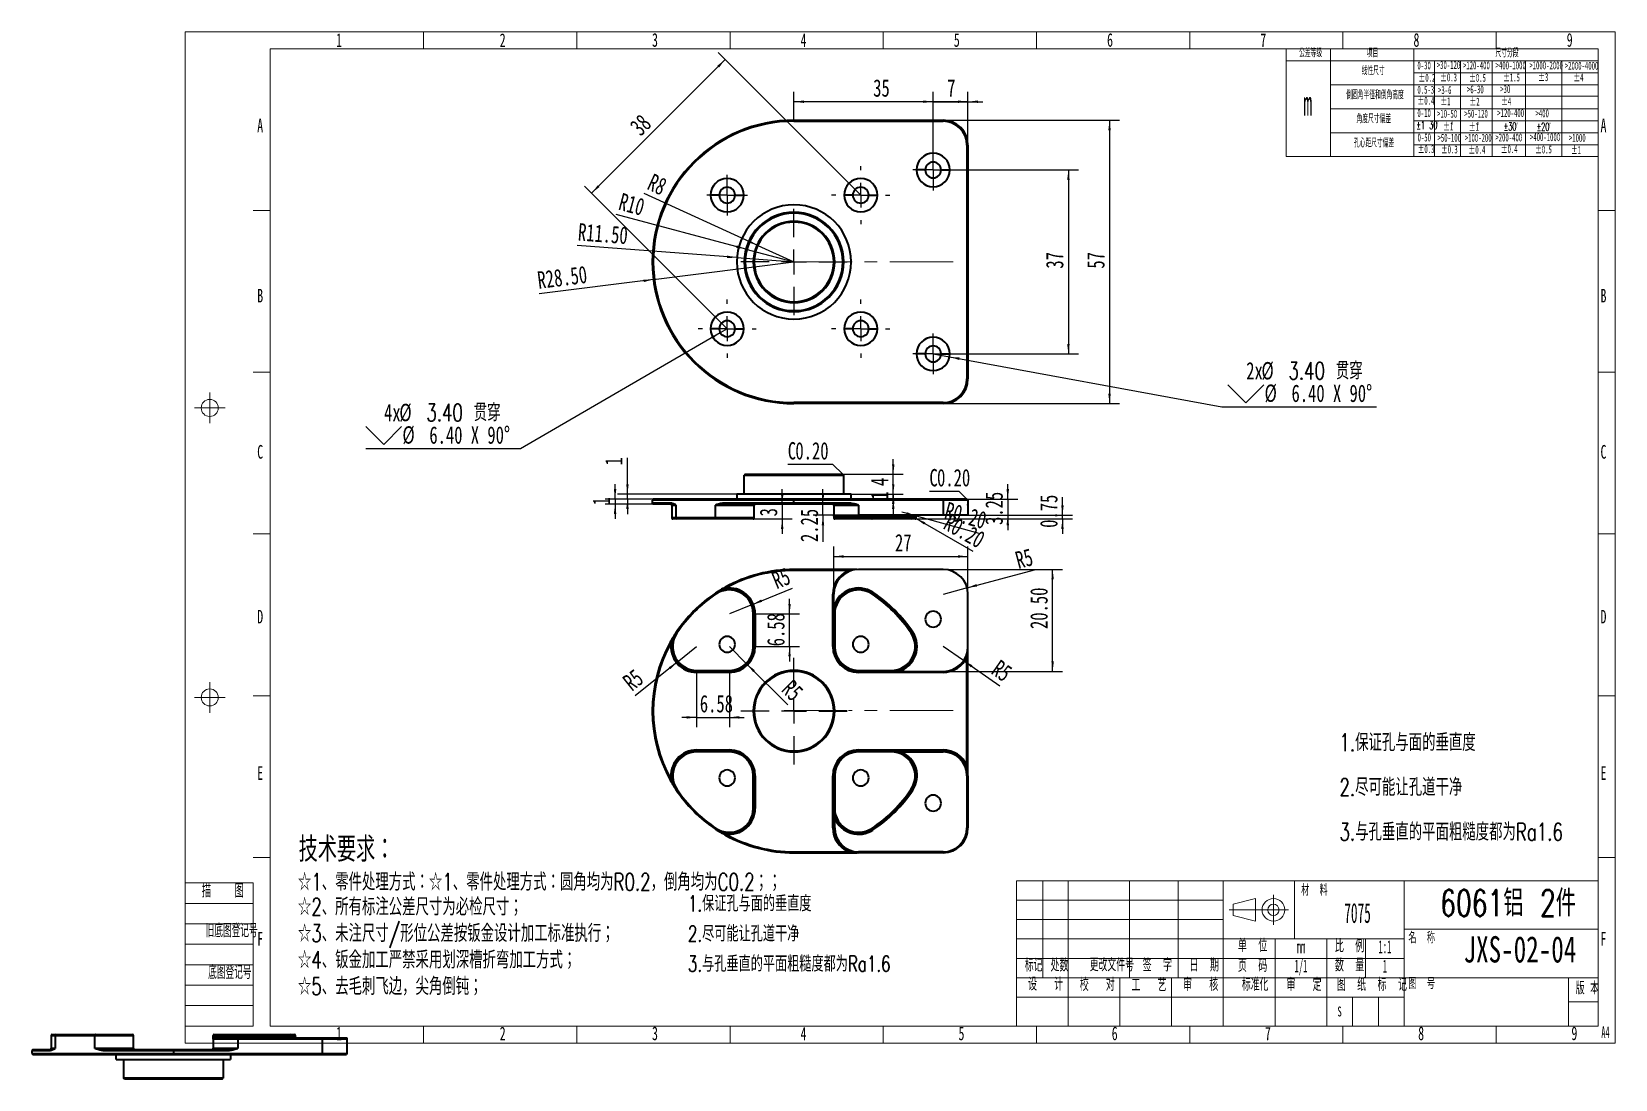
# Model space of a CAD drawing. Header units: millimetres. Extents: x -26 to 292, y -4 to 206.
import ezdxf

# ---------------------------------------------------------------- set-up
doc = ezdxf.new("R2010")
doc.units = ezdxf.units.MM
doc.linetypes.add('CENTERX2', pattern=[20.32, 12.7, -2.54, 2.54, -2.54])
doc.layers.add('10', color=7, linetype='Continuous')
doc.layers.add('SLD-0', color=7, linetype='Continuous')
doc.layers.add('粗实线层', color=7, linetype='Continuous', lineweight=25)
doc.styles.add('SLDTEXTSTYLE0', font='TXT', dxfattribs={"width": 0.7, "bigfont": 'bigfont'})
doc.styles.add('SLDTEXTSTYLE1', font='TXT', dxfattribs={"width": 0.7})
doc.styles.add('SLDTEXTSTYLE10', font='TXT', dxfattribs={"width": 0.510549})
doc.styles.add('SLDTEXTSTYLE11', font='TXT', dxfattribs={"width": 0.516878})
doc.styles.add('SLDTEXTSTYLE12', font='TXT', dxfattribs={"width": 0.516878, "bigfont": 'bigfont'})
doc.styles.add('SLDTEXTSTYLE2', font='TXT', dxfattribs={"width": 0.49, "bigfont": 'bigfont'})
doc.styles.add('SLDTEXTSTYLE3', font='TXT', dxfattribs={"width": 0.495, "bigfont": 'bigfont'})
doc.styles.add('SLDTEXTSTYLE4', font='TXT', dxfattribs={"width": 0.496, "bigfont": 'bigfont'})
doc.styles.add('SLDTEXTSTYLE5', font='TXT', dxfattribs={"width": 0.5125, "bigfont": 'bigfont'})
doc.styles.add('SLDTEXTSTYLE6', font='TXT', dxfattribs={"width": 0.49})
doc.styles.add('SLDTEXTSTYLE7', font='TXT', dxfattribs={"width": 0.638186})
doc.styles.add('SLDTEXTSTYLE8', font='TXT', dxfattribs={"width": 0.484951, "bigfont": 'bigfont'})
doc.styles.add('SLDTEXTSTYLE9', font='TXT', dxfattribs={"width": 0.454852, "bigfont": 'bigfont'})
doc.dimstyles.new('SLDDIMSTYLE0', dxfattribs={"dimtxt": 3.5, "dimasz": 2, "dimexe": 0, "dimexo": 0.0625, "dimgap": 0.875, "dimtad": 2, "dimrnd": 1e-09, "dimzin": 12, "dimdsep": 46, "dimtxsty": 'SLDTEXTSTYLE1', "dimsah": 1, "dimcen": 0.09, "dimadec": 0, "dimazin": 3, "dimtfac": 1, "dimtmove": 0, "dimatfit": 0, "dimfxl": 0, "dimfrac": 2, "dimtolj": 1, "dimtzin": 12, "dimarcsym": 0})
doc.dimstyles.new('SLDDIMSTYLE1', dxfattribs={"dimtxt": 3.5, "dimasz": 2, "dimexe": 0, "dimexo": 0.0625, "dimgap": 0.875, "dimtad": 2, "dimrnd": 1e-09, "dimdsep": 46, "dimtxsty": 'SLDTEXTSTYLE1', "dimsah": 1, "dimcen": 0.09, "dimadec": 0, "dimazin": 2, "dimtfac": 1, "dimtmove": 0, "dimatfit": 0, "dimfxl": 0, "dimfrac": 2, "dimtolj": 1, "dimtzin": 12, "dimarcsym": 0})
doc.dimstyles.new('SLDDIMSTYLE2', dxfattribs={"dimtxt": 3.5, "dimasz": 2, "dimexe": 0, "dimexo": 0.0625, "dimgap": 0.875, "dimtad": 2, "dimrnd": 1e-09, "dimzin": 0, "dimdsep": 46, "dimtxsty": 'SLDTEXTSTYLE1', "dimsah": 1, "dimcen": 0, "dimadec": 0, "dimazin": 0, "dimtfac": 1, "dimtofl": 0, "dimtmove": 1, "dimatfit": 3, "dimfxl": 0, "dimfrac": 2, "dimtolj": 1, "dimtzin": 12, "dimarcsym": 0})
doc.dimstyles.new('SLDDIMSTYLE3', dxfattribs={"dimtxt": 3.5, "dimasz": 2, "dimexe": 0, "dimexo": 0.0625, "dimgap": 0.875, "dimtad": 2, "dimrnd": 1e-09, "dimzin": 0, "dimdsep": 46, "dimtxsty": 'SLDTEXTSTYLE1', "dimsah": 1, "dimcen": 0, "dimadec": 0, "dimazin": 0, "dimtfac": 1, "dimtofl": 0, "dimtmove": 0, "dimatfit": 3, "dimfxl": 0, "dimfrac": 2, "dimtolj": 1, "dimtzin": 12, "dimarcsym": 0})
doc.dimstyles.new('SLDDIMSTYLE4', dxfattribs={"dimtxt": 3.5, "dimasz": 2, "dimexe": 0, "dimexo": 0.0625, "dimgap": 0.875, "dimtad": 2, "dimrnd": 1e-09, "dimzin": 4, "dimdsep": 46, "dimtxsty": 'SLDTEXTSTYLE1', "dimsah": 1, "dimcen": 0, "dimadec": 0, "dimazin": 1, "dimtfac": 1, "dimtofl": 0, "dimtmove": 0, "dimatfit": 3, "dimfxl": 0, "dimfrac": 2, "dimtolj": 1, "dimtzin": 12, "dimarcsym": 0})
doc.dimstyles.new('SLDDIMSTYLE5', dxfattribs={"dimtxt": 3.5, "dimasz": 2, "dimexe": 0, "dimexo": 0.0625, "dimgap": 0.875, "dimtad": 2, "dimrnd": 1e-09, "dimzin": 12, "dimdsep": 46, "dimtxsty": 'SLDTEXTSTYLE1', "dimsah": 1, "dimcen": 0, "dimadec": 0, "dimazin": 3, "dimtfac": 1, "dimtofl": 0, "dimtmove": 0, "dimatfit": 3, "dimfxl": 0, "dimfrac": 2, "dimtolj": 1, "dimtzin": 12, "dimarcsym": 0})
doc.dimstyles.new('SLDDIMSTYLE6', dxfattribs={"dimtxt": 3.5, "dimasz": 2, "dimexe": 0, "dimexo": 0.0625, "dimgap": 0.875, "dimtad": 2, "dimrnd": 1e-09, "dimzin": 12, "dimdsep": 46, "dimtxsty": 'SLDTEXTSTYLE1', "dimsah": 1, "dimcen": 0.09, "dimadec": 0, "dimazin": 3, "dimtfac": 1, "dimtofl": 0, "dimtmove": 0, "dimatfit": 3, "dimfxl": 0, "dimfrac": 2, "dimtolj": 1, "dimtzin": 12, "dimarcsym": 0})
doc.dimstyles.new('SLDDIMSTYLE7', dxfattribs={"dimtxt": 3.5, "dimasz": 2, "dimexe": 0, "dimexo": 0.0625, "dimgap": 0.875, "dimtad": 0, "dimtih": 1, "dimtoh": 1, "dimrnd": 1e-09, "dimzin": 12, "dimdsep": 46, "dimtxsty": 'SLDTEXTSTYLE1', "dimsah": 1, "dimcen": 0, "dimadec": 0, "dimazin": 3, "dimtfac": 1, "dimtofl": 0, "dimtmove": 0, "dimatfit": 3, "dimfxl": 0, "dimfrac": 2, "dimtolj": 1, "dimtzin": 12, "dimarcsym": 0})
doc.dimstyles.new('SLDDIMSTYLE8', dxfattribs={"dimtxt": 3.5, "dimasz": 2, "dimexe": 0, "dimexo": 0.0625, "dimgap": 0.875, "dimtad": 0, "dimtih": 1, "dimtoh": 1, "dimrnd": 1e-09, "dimzin": 12, "dimdsep": 46, "dimtxsty": 'SLDTEXTSTYLE1', "dimsah": 1, "dimcen": 0, "dimadec": 0, "dimazin": 3, "dimtfac": 1, "dimtofl": 0, "dimtmove": 0, "dimatfit": 3, "dimfxl": 0, "dimfrac": 2, "dimtolj": 1, "dimtzin": 12, "dimarcsym": 0})
doc.dimstyles.new('SLDDIMSTYLE9', dxfattribs={"dimtxt": 3.5, "dimasz": 2, "dimexe": 0, "dimexo": 0.0625, "dimgap": 0.875, "dimtad": 2, "dimrnd": 1e-09, "dimzin": 4, "dimdsep": 46, "dimtxsty": 'SLDTEXTSTYLE1', "dimsah": 1, "dimcen": 0.09, "dimadec": 0, "dimazin": 1, "dimtfac": 1, "dimtofl": 0, "dimtmove": 0, "dimatfit": 3, "dimfxl": 0, "dimfrac": 2, "dimtolj": 1, "dimtzin": 12, "dimarcsym": 0})

msp = doc.modelspace()

# ---------------------------------------------------------------- texts
at = {"layer": 'SLD-0'}
for s, insert, char_height, attachment_point, style in [('1', (34.855, 205.906), 2.74, 1, 'SLDTEXTSTYLE7'), ('2', (67.771, 205.906), 2.74, 1, 'SLDTEXTSTYLE7'), ('3', (98.414, 205.953), 2.74, 1, 'SLDTEXTSTYLE7'), ('4', (128.3, 205.895), 2.74, 1, 'SLDTEXTSTYLE7'), ('5', (159.125, 205.942), 2.74, 1, 'SLDTEXTSTYLE7'), ('6', (189.95, 205.953), 2.74, 1, 'SLDTEXTSTYLE7'), ('7', (220.775, 205.895), 2.74, 1, 'SLDTEXTSTYLE7'), ('8', (251.6, 205.953), 2.74, 1, 'SLDTEXTSTYLE7'), ('9', (282.425, 205.953), 2.74, 1, 'SLDTEXTSTYLE7'), ('公差等级', (228.587, 202.732), 1.6, 1, 'SLDTEXTSTYLE12'), ('项目', (242.193, 202.71), 1.6, 1, 'SLDTEXTSTYLE12'), ('尺寸分段', (268.092, 202.722), 1.6, 1, 'SLDTEXTSTYLE12'), ('线性尺寸', (241.164, 199.128), 1.6, 1, 'SLDTEXTSTYLE12'), ('0-30', (252.388, 200.253), 1.6, 1, 'SLDTEXTSTYLE11'), ('±0.2', (252.617, 197.778), 1.6, 1, 'SLDTEXTSTYLE11'), ('>30-120', (256.277, 200.342), 1.6, 1, 'SLDTEXTSTYLE11'), ('±0.3', (256.966, 197.845), 1.6, 1, 'SLDTEXTSTYLE11'), ('>120-400', (261.557, 200.275), 1.6, 1, 'SLDTEXTSTYLE11'), ('±0.5', (262.781, 197.774), 1.6, 1, 'SLDTEXTSTYLE11'), ('>400-1000', (268.118, 200.275), 1.6, 1, 'SLDTEXTSTYLE11'), ('±1.5', (269.628, 197.841), 1.6, 1, 'SLDTEXTSTYLE11'), ('>1000-2000', (274.903, 200.275), 1.6, 1, 'SLDTEXTSTYLE11'), ('±3', (276.69, 197.907), 1.6, 1, 'SLDTEXTSTYLE11'), ('>2000-4000', (282.032, 200.208), 1.6, 1, 'SLDTEXTSTYLE11'), ('±4', (283.761, 197.841), 1.6, 1, 'SLDTEXTSTYLE11'), ('倒圆角半径和倒角高度', (238.075, 194.285), 1.6, 1, 'SLDTEXTSTYLE12'), ('0.5-3', (252.388, 195.369), 1.6, 1, 'SLDTEXTSTYLE11'), ('>3-6', (256.536, 195.302), 1.6, 1, 'SLDTEXTSTYLE11'), ('>6-30', (262.356, 195.436), 1.6, 1, 'SLDTEXTSTYLE11'), ('>30', (269.046, 195.503), 1.6, 1, 'SLDTEXTSTYLE11'), ('m', (229.435, 194.352), 5, 1, 'SLDTEXTSTYLE11'), ('±0.4', (252.416, 193.162), 1.6, 1, 'SLDTEXTSTYLE11'), ('±1', (257.009, 193.034), 1.6, 1, 'SLDTEXTSTYLE11'), ('±2', (262.873, 192.973), 1.6, 1, 'SLDTEXTSTYLE11'), ('±4', (269.226, 193.034), 1.6, 1, 'SLDTEXTSTYLE11'), ('A', (18.988, 188.766), 2.74, 1, 'SLDTEXTSTYLE7'), ('角度尺寸偏差', (240.135, 189.467), 1.6, 1, 'SLDTEXTSTYLE12'), ('±1 30′', (252.178, 188.237), 1.5875, 1, 'SLDTEXTSTYLE12'), ('0-10', (252.388, 190.686), 1.6, 1, 'SLDTEXTSTYLE11'), ('>10-50', (256.335, 190.553), 1.6, 1, 'SLDTEXTSTYLE11'), ('>50-120', (261.821, 190.553), 1.6, 1, 'SLDTEXTSTYLE11'), ('>120-400', (268.444, 190.686), 1.6, 1, 'SLDTEXTSTYLE11'), ('±30′', (269.75, 187.979), 1.6, 1, 'SLDTEXTSTYLE12'), ('>400', (276.137, 190.62), 1.6, 1, 'SLDTEXTSTYLE11'), ('A', (289.22, 188.766), 2.74, 1, 'SLDTEXTSTYLE7'), ('0-50', (252.413, 185.769), 1.6, 1, 'SLDTEXTSTYLE11'), ('>50-100', (256.427, 185.702), 1.6, 1, 'SLDTEXTSTYLE11'), ('>100-200', (261.913, 185.702), 1.6, 1, 'SLDTEXTSTYLE11'), ('>200-400', (268.067, 185.769), 1.6, 1, 'SLDTEXTSTYLE11'), ('>400-1000', (275.025, 185.836), 1.6, 1, 'SLDTEXTSTYLE11'), ('±20′', (276.373, 187.912), 1.6, 1, 'SLDTEXTSTYLE12'), ('>1000', (282.852, 185.702), 1.6, 1, 'SLDTEXTSTYLE11'), ('孔心距尺寸偏差', (239.609, 184.597), 1.6, 1, 'SLDTEXTSTYLE12'), ('±0.3', (252.442, 183.427), 1.6, 1, 'SLDTEXTSTYLE11'), ('±0.3', (257.124, 183.36), 1.6, 1, 'SLDTEXTSTYLE11'), ('±0.4', (262.677, 183.294), 1.6, 1, 'SLDTEXTSTYLE11'), ('±0.4', (269.166, 183.427), 1.6, 1, 'SLDTEXTSTYLE11'), ('±0.5', (276.057, 183.36), 1.6, 1, 'SLDTEXTSTYLE11'), ('±1', (283.282, 183.227), 1.6, 1, 'SLDTEXTSTYLE11'), ('B', (18.988, 154.515), 2.74, 1, 'SLDTEXTSTYLE7'), ('B', (289.22, 154.515), 2.74, 1, 'SLDTEXTSTYLE7'), ('C', (18.988, 123.098), 2.74, 1, 'SLDTEXTSTYLE7'), ('C', (289.22, 123.098), 2.74, 1, 'SLDTEXTSTYLE7'), ('D', (18.988, 89.934), 2.74, 1, 'SLDTEXTSTYLE7'), ('D', (289.22, 89.934), 2.74, 1, 'SLDTEXTSTYLE7'), ('E', (18.988, 58.47), 2.74, 1, 'SLDTEXTSTYLE7'), ('E', (289.22, 58.47), 2.74, 1, 'SLDTEXTSTYLE7'), ('描    图', (12.08, 34.81), 2.74, 2, 'SLDTEXTSTYLE8'), ('材  料', (228.994, 34.723), 2.275, 1, 'SLDTEXTSTYLE5'), ('7075', (240.346, 30.968), 4, 2, 'SLDTEXTSTYLE6'), ('旧底图登记号', (13.847, 26.808), 2.74, 2, 'SLDTEXTSTYLE9'), ('F', (18.988, 25.137), 2.74, 1, 'SLDTEXTSTYLE7'), ('单  位', (219.239, 23.736), 2.6, 2, 'SLDTEXTSTYLE3'), ('mm', (228.953, 23.467), 2.6, 2, 'SLDTEXTSTYLE6'), ('比  例', (238.737, 23.657), 2.6, 2, 'SLDTEXTSTYLE3'), ('1:1', (245.855, 23.472), 2.6, 2, 'SLDTEXTSTYLE6'), ('名  称', (250.57, 25.142), 2.275, 1, 'SLDTEXTSTYLE5'), ('F', (289.22, 25.137), 2.74, 1, 'SLDTEXTSTYLE7'), ('标记', (175.182, 19.784), 2.6, 2, 'SLDTEXTSTYLE2'), ('处数', (180.384, 19.781), 2.6, 2, 'SLDTEXTSTYLE2'), ('更改文件号', (190.909, 19.84), 2.6, 2, 'SLDTEXTSTYLE2'), ('签  字', (200.064, 19.789), 2.6, 2, 'SLDTEXTSTYLE3'), ('日  期', (209.489, 19.781), 2.6, 2, 'SLDTEXTSTYLE3'), ('页  码', (219.237, 19.698), 2.6, 2, 'SLDTEXTSTYLE3'), ('1/1', (228.967, 19.61), 2.6, 2, 'SLDTEXTSTYLE6'), ('数  量', (238.74, 19.781), 2.6, 2, 'SLDTEXTSTYLE3'), ('1', (245.849, 19.572), 2.6, 2, 'SLDTEXTSTYLE6'), ('底图登记号', (13.483, 18.414), 2.74, 2, 'SLDTEXTSTYLE9'), ('设   计', (177.583, 15.963), 2.6, 2, 'SLDTEXTSTYLE4'), ('校   对', (187.984, 15.872), 2.6, 2, 'SLDTEXTSTYLE4'), ('工   艺', (198.381, 15.789), 2.6, 2, 'SLDTEXTSTYLE4'), ('审   核', (208.783, 15.889), 2.6, 2, 'SLDTEXTSTYLE4'), ('标准化', (219.749, 15.899), 2.6, 2, 'SLDTEXTSTYLE2'), ('审   定', (229.58, 15.875), 2.6, 2, 'SLDTEXTSTYLE4'), ('图  纸  标  记', (243.224, 15.884), 2.6, 2, 'SLDTEXTSTYLE4'), ('图  号', (250.567, 15.947), 2.275, 1, 'SLDTEXTSTYLE5'), ('版 本', (286.579, 15.165), 2.6, 2, 'SLDTEXTSTYLE2'), ('S', (236.732, 10.14), 2, 2, 'SLDTEXTSTYLE7'), ('1', (34.855, 6.072), 2.74, 1, 'SLDTEXTSTYLE7'), ('2', (67.771, 6.072), 2.74, 1, 'SLDTEXTSTYLE7'), ('3', (98.414, 6.119), 2.74, 1, 'SLDTEXTSTYLE7'), ('4', (128.3, 6.062), 2.74, 1, 'SLDTEXTSTYLE7'), ('5', (160.064, 6.108), 2.74, 1, 'SLDTEXTSTYLE7'), ('6', (190.889, 6.119), 2.74, 1, 'SLDTEXTSTYLE7'), ('7', (221.714, 6.062), 2.74, 1, 'SLDTEXTSTYLE7'), ('8', (252.539, 6.119), 2.74, 1, 'SLDTEXTSTYLE7'), ('9', (283.364, 6.119), 2.74, 1, 'SLDTEXTSTYLE7'), ('A4', (290.216, 6.185), 2.3975, 2, 'SLDTEXTSTYLE10')]:
    msp.add_mtext(s, dxfattribs=dict(at, insert=insert, char_height=char_height, attachment_point=attachment_point, style=style))
at = {"layer": '粗实线层', "attachment_point": 1}
for s, insert, char_height, style in [('技术要求：', (27.33, 44.27), 5, 'SLDTEXTSTYLE0'), ('☆1、零件处理方式：☆1、零件处理方式：圆角均为R0.2，倒角均为C0.2；；', (27.181, 36.967), 3.5, 'SLDTEXTSTYLE0'), ('6061铝 2件', (256.968, 33.597), 5.2917, 'SLDTEXTSTYLE0'), ('JXS-02-04', (261.672, 24.294), 5.2917, 'SLDTEXTSTYLE1')]:
    msp.add_mtext(s, dxfattribs=dict(at, insert=insert, char_height=char_height, style=style))

# ---------------------------------------------------------------- blocks, each defined once
blk = doc.blocks.new('SW_NOTE_0')
at = {"layer": '粗实线层', "color": 0, "char_height": 3.5, "attachment_point": 1, "style": 'SLDTEXTSTYLE0'}
for s, insert in [('1.保证孔与面的垂直度', (0, 4.51)), ('2.尽可能让孔道干净', (0, -4.49)), ('3.与孔垂直的平面粗糙度都为Ra1.6', (0, -13.49))]:
    blk.add_mtext(s, dxfattribs=dict(at, insert=insert))
blk = doc.blocks.new('SW_NOTE_0_1')
at = {"layer": 'SLD-0', "color": 0, "char_height": 3.5, "attachment_point": 1, "style": 'SLDTEXTSTYLE0'}
for s, insert in [('☆2、所有标注公差尺寸为必检尺寸；', (0, 4.51)), ('☆3、未注尺寸/形位公差按钣金设计加工标准执行；', (0, -0.82)), ('☆4、钣金加工严禁采用划深槽折弯加工方式；', (0, -6.15)), ('☆5、去毛刺飞边，尖角倒钝；', (0, -11.48))]:
    blk.add_mtext(s, dxfattribs=dict(at, insert=insert))
blk = doc.blocks.new('SW_NOTE_0_2')
at = {"layer": 'SLD-0', "color": 0, "char_height": 1.6, "attachment_point": 1, "style": 'SLDTEXTSTYLE11'}
for s, insert in [('±1', (0, 2.06)), ('°', (1.55, 2.19))]:
    blk.add_mtext(s, dxfattribs=dict(at, insert=insert))
blk = doc.blocks.new('SW_NOTE_0_3')
at = {"layer": 'SLD-0', "color": 0, "char_height": 1.6, "attachment_point": 1, "style": 'SLDTEXTSTYLE11'}
for s, insert in [('±1', (0, 2.06)), ('°', (1.55, 2.19))]:
    blk.add_mtext(s, dxfattribs=dict(at, insert=insert))
blk = doc.blocks.new('SW_NOTE_0_4')
at = {"layer": '粗实线层', "color": 0, "char_height": 3.175, "attachment_point": 1, "style": 'SLDTEXTSTYLE0'}
for s, insert in [('1.保证孔与面的垂直度', (0, 4.09)), ('2.尽可能让孔道干净', (0, -1.97)), ('3.与孔垂直的平面粗糙度都为Ra1.6', (0, -8.03))]:
    blk.add_mtext(s, dxfattribs=dict(at, insert=insert))
blk = doc.blocks.new('_D')
at = {"layer": '10'}
for p, q in [((146.94, 117.22), (146.94, 120.22)), ((136.77, 117.22), (148.94, 117.22)), ((146.94, 113.22), (146.94, 117.22)), ((138.47, 113.22), (148.94, 113.22)), ((146.94, 113.22), (146.94, 110.22))]:
    blk.add_line(p, q, dxfattribs=at)
for points in [[(146.94, 117.22), (147.19, 119.22), (146.69, 119.22)], [(146.94, 113.22), (146.69, 111.22), (147.19, 111.22)]]:
    blk.add_solid(points, dxfattribs=at)
at = {"layer": '10', "insert": (142.43, 114.85), "char_height": 3.5, "attachment_point": 1, "rotation": 90, "style": 'SLDTEXTSTYLE1'}
blk.add_mtext('4', dxfattribs=at)
blk = doc.blocks.new('_D_1')
at = {"layer": '10'}
for p, q in [((93.47, 113.22), (93.47, 120.53)), ((115.47, 113.22), (91.47, 113.22)), ((110.17, 112.22), (91.47, 112.22)), ((93.47, 112.22), (93.47, 113.22)), ((93.47, 112.22), (93.47, 109.22))]:
    blk.add_line(p, q, dxfattribs=at)
for points in [[(93.47, 113.22), (93.72, 115.22), (93.22, 115.22)], [(93.47, 112.22), (93.22, 110.22), (93.72, 110.22)]]:
    blk.add_solid(points, dxfattribs=at)
at = {"layer": '10', "insert": (88.96, 118.99), "char_height": 3.5, "attachment_point": 1, "rotation": 90, "style": 'SLDTEXTSTYLE1'}
blk.add_mtext('1', dxfattribs=at)
blk = doc.blocks.new('_D_2')
at = {"layer": '10'}
for p, q in [((146.94, 113.22), (146.94, 116.22)), ((138.47, 113.22), (148.94, 113.22)), ((143.76, 112.22), (148.94, 112.22)), ((146.94, 112.22), (146.94, 113.22)), ((146.94, 112.22), (146.94, 109.22))]:
    blk.add_line(p, q, dxfattribs=at)
for points in [[(146.94, 113.22), (147.19, 115.22), (146.69, 115.22)], [(146.94, 112.22), (146.69, 110.22), (147.19, 110.22)]]:
    blk.add_solid(points, dxfattribs=at)
at = {"layer": '10', "insert": (142.43, 112.08), "char_height": 3.5, "attachment_point": 1, "rotation": 90, "style": 'SLDTEXTSTYLE1'}
blk.add_mtext('1', dxfattribs=at)
blk = doc.blocks.new('_D_3')
at = {"layer": '10'}
for p, q in [((169.98, 112.22), (169.98, 115.22)), ((161.77, 112.22), (171.98, 112.22)), ((169.98, 112.22), (169.98, 108.97)), ((161.97, 108.97), (171.98, 108.97)), ((169.98, 108.97), (169.98, 105.97))]:
    blk.add_line(p, q, dxfattribs=at)
for points in [[(169.98, 112.22), (170.23, 114.22), (169.73, 114.22)], [(169.98, 108.97), (169.73, 106.97), (170.23, 106.97)]]:
    blk.add_solid(points, dxfattribs=at)
at = {"layer": '10', "insert": (165.47, 107.02), "char_height": 3.5, "attachment_point": 1, "rotation": 90, "style": 'SLDTEXTSTYLE1'}
blk.add_mtext('3.25', dxfattribs=at)
blk = doc.blocks.new('_D_4')
at = {"layer": '10'}
for p, q in [((124.6, 111.22), (124.6, 114.22)), ((124.6, 111.22), (124.6, 108.22)), ((118.77, 108.22), (126.6, 108.22)), ((124.6, 108.22), (124.6, 105.22))]:
    blk.add_line(p, q, dxfattribs=at)
for points in [[(124.6, 111.22), (124.85, 113.22), (124.35, 113.22)], [(124.6, 108.22), (124.35, 106.22), (124.85, 106.22)]]:
    blk.add_solid(points, dxfattribs=at)
at = {"layer": '10', "insert": (120.09, 108.74), "char_height": 3.5, "attachment_point": 1, "rotation": 90, "style": 'SLDTEXTSTYLE1'}
blk.add_mtext('3', dxfattribs=at)
blk = doc.blocks.new('_D_5')
at = {"layer": '10'}
for p, q in [((180.98, 108.97), (180.98, 112.58)), ((161.97, 108.97), (182.98, 108.97)), ((180.98, 108.22), (180.98, 108.97)), ((151.35, 108.22), (182.98, 108.22)), ((180.98, 108.22), (180.98, 105.22))]:
    blk.add_line(p, q, dxfattribs=at)
for points in [[(180.98, 108.97), (181.23, 110.97), (180.73, 110.97)], [(180.98, 108.22), (180.73, 106.22), (181.23, 106.22)]]:
    blk.add_solid(points, dxfattribs=at)
at = {"layer": '10', "insert": (176.47, 106.44), "char_height": 3.5, "attachment_point": 1, "rotation": 90, "style": 'SLDTEXTSTYLE1'}
blk.add_mtext('0.75', dxfattribs=at)
blk = doc.blocks.new('_D_6')
at = {"layer": '10'}
for p, q in [((90.98, 112.22), (90.98, 115.22)), ((98.67, 112.22), (88.98, 112.22)), ((90.98, 112.22), (90.98, 111.22)), ((98.67, 111.22), (88.98, 111.22)), ((90.98, 111.22), (90.98, 108.22))]:
    blk.add_line(p, q, dxfattribs=at)
for points in [[(90.98, 112.22), (91.23, 114.22), (90.73, 114.22)], [(90.98, 111.22), (90.73, 109.22), (91.23, 109.22)]]:
    blk.add_solid(points, dxfattribs=at)
at = {"layer": '10', "insert": (86.46, 110.96), "char_height": 3.5, "attachment_point": 1, "rotation": 90, "style": 'SLDTEXTSTYLE1'}
blk.add_mtext('1', dxfattribs=at)
blk = doc.blocks.new('SW_CHAMFER_DIMENSION_0')
at = {"layer": '10', "color": 0}
for p, q in [((6, 0), (0, 0)), ((7.55, -1.55), (6, 0))]:
    blk.add_line(p, q, dxfattribs=at)
at = {"layer": '10', "color": 0, "char_height": 3.5, "attachment_point": 1, "style": 'SLDTEXTSTYLE1'}
for s, insert in [('C', (0, 4.51)), ('0.20', (1.54, 4.51))]:
    blk.add_mtext(s, dxfattribs=dict(at, insert=insert))
blk = doc.blocks.new('SW_CHAMFER_DIMENSION_1')
at = {"layer": '10', "color": 0}
for p, q in [((9.09, 0), (0, 0)), ((11.05, -1.96), (9.09, 0))]:
    blk.add_line(p, q, dxfattribs=at)
at = {"layer": '10', "color": 0, "char_height": 3.5, "attachment_point": 1, "style": 'SLDTEXTSTYLE1'}
for s, insert in [('C', (0, 4.51)), ('0.20', (1.54, 4.51))]:
    blk.add_mtext(s, dxfattribs=dict(at, insert=insert))
blk = doc.blocks.new('_D_7')
at = {"layer": '10'}
for p, q in [((132.8, 111.22), (132.8, 114.22)), ((137.97, 111.22), (130.8, 111.22)), ((139.97, 108.97), (130.8, 108.97)), ((132.8, 108.97), (132.8, 111.22)), ((132.8, 108.97), (132.8, 103.59))]:
    blk.add_line(p, q, dxfattribs=at)
for points in [[(132.8, 111.22), (133.05, 113.22), (132.55, 113.22)], [(132.8, 108.97), (132.55, 106.97), (133.05, 106.97)]]:
    blk.add_solid(points, dxfattribs=at)
at = {"layer": '10', "insert": (128.29, 103.59), "char_height": 3.5, "attachment_point": 1, "rotation": 90, "style": 'SLDTEXTSTYLE1'}
blk.add_mtext('2.25', dxfattribs=at)
blk = doc.blocks.new('_D_8')
at = {"layer": '10'}
for q in [(148.66, 109.61), (164.18, 105.38)]:
    blk.add_line((151.55, 108.82), q, dxfattribs=at)
blk.add_solid([(151.55, 108.82), (149.69, 109.59), (149.56, 109.11)], dxfattribs=at)
at = {"layer": '10', "insert": (157.93, 111.72), "char_height": 3.5, "attachment_point": 1, "rotation": 345, "style": 'SLDTEXTSTYLE1'}
blk.add_mtext('R0.20', dxfattribs=at)
blk = doc.blocks.new('_D_9')
at = {"layer": '10'}
for q in [(151.35, 108.42), (162.95, 101.72)]:
    blk.add_line((151.52, 108.32), q, dxfattribs=at)
blk.add_solid([(151.52, 108.32), (153.13, 107.1), (153.38, 107.54)], dxfattribs=at)
at = {"layer": '10', "insert": (158.53, 109.42), "char_height": 3.5, "attachment_point": 1, "rotation": 330, "style": 'SLDTEXTSTYLE1'}
blk.add_mtext('R0.20', dxfattribs=at)
blk = doc.blocks.new('_D_10')
at = {"layer": '10'}
for q in [(126.97, 159.92), (75.73, 153.5)]:
    blk.add_line((98.69, 156.38), q, dxfattribs=at)
blk.add_solid([(98.69, 156.38), (96.68, 156.38), (96.74, 155.88)], dxfattribs=at)
at = {"layer": '10', "insert": (75.17, 157.97), "char_height": 3.5, "attachment_point": 1, "rotation": 7.1498, "style": 'SLDTEXTSTYLE1'}
blk.add_mtext('R28.50', dxfattribs=at)
blk = doc.blocks.new('_D_11')
at = {"layer": '10'}
for q in [(83.34, 163.25), (126.97, 159.92)]:
    blk.add_line((115.5, 160.8), q, dxfattribs=at)
blk.add_solid([(115.5, 160.8), (113.53, 161.2), (113.49, 160.7)], dxfattribs=at)
at = {"layer": '10', "insert": (83.69, 167.75), "char_height": 3.5, "attachment_point": 1, "rotation": 355.6402, "style": 'SLDTEXTSTYLE1'}
blk.add_mtext('R11.50', dxfattribs=at)
blk = doc.blocks.new('_D_12')
at = {"layer": '10'}
for q in [(91.22, 169.5), (126.97, 159.92)]:
    blk.add_line((117.31, 162.51), q, dxfattribs=at)
blk.add_solid([(117.31, 162.51), (115.44, 163.27), (115.31, 162.79)], dxfattribs=at)
at = {"layer": '10', "insert": (92.38, 173.86), "char_height": 3.5, "attachment_point": 1, "rotation": 345, "style": 'SLDTEXTSTYLE1'}
blk.add_mtext('R10', dxfattribs=at)
blk = doc.blocks.new('_D_13')
at = {"layer": '10'}
for q in [(96.8, 173.72), (126.97, 159.92)]:
    blk.add_line((119.69, 163.25), q, dxfattribs=at)
blk.add_solid([(119.69, 163.25), (117.98, 164.31), (117.77, 163.86)], dxfattribs=at)
at = {"layer": '10', "insert": (98.67, 177.82), "char_height": 3.5, "attachment_point": 1, "rotation": 335.4266, "style": 'SLDTEXTSTYLE1'}
blk.add_mtext('R8', dxfattribs=at)
blk = doc.blocks.new('_D_14')
at = {"layer": '10'}
for p, q in [((126.97, 188.42), (126.97, 194.16)), ((161.97, 192.16), (126.97, 192.16)), ((161.97, 183.42), (161.97, 194.16))]:
    blk.add_line(p, q, dxfattribs=at)
for points in [[(126.97, 192.16), (128.97, 191.91), (128.97, 192.41)], [(161.97, 192.16), (159.97, 192.41), (159.97, 191.91)]]:
    blk.add_solid(points, dxfattribs=at)
at = {"layer": '10', "insert": (142.9, 196.67), "char_height": 3.5, "attachment_point": 1, "style": 'SLDTEXTSTYLE1'}
blk.add_mtext('35', dxfattribs=at)
blk = doc.blocks.new('_D_15')
at = {"layer": '10'}
for p, q in [((156.97, 188.42), (192.45, 188.42)), ((190.45, 188.42), (190.45, 131.42)), ((156.97, 131.42), (192.45, 131.42))]:
    blk.add_line(p, q, dxfattribs=at)
for points in [[(190.45, 188.42), (190.2, 186.42), (190.7, 186.42)], [(190.45, 131.42), (190.7, 133.42), (190.2, 133.42)]]:
    blk.add_solid(points, dxfattribs=at)
at = {"layer": '10', "insert": (185.94, 158.58), "char_height": 3.5, "attachment_point": 1, "rotation": 90, "style": 'SLDTEXTSTYLE1'}
blk.add_mtext('57', dxfattribs=at)
blk = doc.blocks.new('_D_16')
at = {"layer": '10'}
for p, q in [((159.07, 178.42), (184.18, 178.42)), ((182.18, 178.42), (182.18, 141.42)), ((159.07, 141.42), (184.18, 141.42))]:
    blk.add_line(p, q, dxfattribs=at)
for points in [[(182.18, 178.42), (181.93, 176.42), (182.43, 176.42)], [(182.18, 141.42), (182.43, 143.42), (181.93, 143.42)]]:
    blk.add_solid(points, dxfattribs=at)
at = {"layer": '10', "insert": (177.66, 158.58), "char_height": 3.5, "attachment_point": 1, "rotation": 90, "style": 'SLDTEXTSTYLE1'}
blk.add_mtext('37', dxfattribs=at)
blk = doc.blocks.new('_D_17')
at = {"layer": '10'}
for p, q in [((140.4, 173.36), (111.72, 202.04)), ((113.13, 200.63), (86.26, 173.76)), ((113.53, 146.49), (84.85, 175.17))]:
    blk.add_line(p, q, dxfattribs=at)
for points in [[(113.13, 200.63), (111.54, 199.39), (111.9, 199.04)], [(86.26, 173.76), (87.85, 175), (87.5, 175.35)]]:
    blk.add_solid(points, dxfattribs=at)
at = {"layer": '10', "insert": (93.67, 187.55), "char_height": 3.5, "attachment_point": 1, "rotation": 45, "style": 'SLDTEXTSTYLE1'}
blk.add_mtext('38', dxfattribs=at)
blk = doc.blocks.new('_D_18')
at = {"layer": '10'}
for p, q in [((154.97, 192.16), (151.97, 192.16)), ((154.97, 178.42), (154.97, 194.16)), ((154.97, 192.16), (161.97, 192.16)), ((161.97, 183.42), (161.97, 194.16)), ((161.97, 192.16), (164.97, 192.16))]:
    blk.add_line(p, q, dxfattribs=at)
for points in [[(154.97, 192.16), (152.97, 192.41), (152.97, 191.91)], [(161.97, 192.16), (163.97, 191.91), (163.97, 192.41)]]:
    blk.add_solid(points, dxfattribs=at)
at = {"layer": '10', "insert": (157.79, 196.67), "char_height": 3.5, "attachment_point": 1, "style": 'SLDTEXTSTYLE1'}
blk.add_mtext('7', dxfattribs=at)
blk = doc.blocks.new('SW_SYMBOL_HOLE_SINK')
at = {"layer": '10', "color": 0}
for p, q in [((0, 875), (800, 75)), ((800, 75), (1600, 875))]:
    blk.add_line(p, q, dxfattribs=at)
blk = doc.blocks.new('_D_19')
at = {"layer": '10'}
for p, q in [((154.97, 141.42), (158.27, 140.82)), ((158.27, 140.82), (213.02, 130.75)), ((213.02, 130.75), (244.13, 130.75))]:
    blk.add_line(p, q, dxfattribs=at)
blk.add_solid([(158.27, 140.82), (160.2, 140.21), (160.29, 140.7)], dxfattribs=at)
at = {"layer": '10', "xscale": 0.004511737089201878, "yscale": 0.004511737089201878, "zscale": 0.004511737089201878}
blk.add_blockref('SW_SYMBOL_HOLE_SINK', (214.27, 131.27), dxfattribs=at)
at = {"layer": '10', "char_height": 3.5, "attachment_point": 1}
for s, insert, style in [('2x', (217.95, 139.78), 'SLDTEXTSTYLE1'), ('%%c', (221.01, 139.79), 'SLDTEXTSTYLE1'), ('3.40 贯穿', (226.44, 139.78), 'SLDTEXTSTYLE0'), ('%%c', (221.63, 135.28), 'SLDTEXTSTYLE1'), ('6.40 X 90°', (227.06, 135.26), 'SLDTEXTSTYLE1')]:
    blk.add_mtext(s, dxfattribs=dict(at, insert=insert, style=style))
blk = doc.blocks.new('_D_20')
at = {"layer": '10'}
for p, q in [((112.15, 145.69), (71.95, 122.35)), ((113.53, 146.49), (112.15, 145.69)), ((71.95, 122.35), (40.83, 122.35))]:
    blk.add_line(p, q, dxfattribs=at)
blk.add_solid([(112.15, 145.69), (110.29, 144.9), (110.55, 144.47)], dxfattribs=at)
at = {"layer": '10', "xscale": 0.004511737089201878, "yscale": 0.004511737089201878, "zscale": 0.004511737089201878}
blk.add_blockref('SW_SYMBOL_HOLE_SINK', (40.83, 122.87), dxfattribs=at)
at = {"layer": '10', "char_height": 3.5, "attachment_point": 1}
for s, insert, style in [('4x', (44.51, 131.38), 'SLDTEXTSTYLE1'), ('%%c', (47.58, 131.39), 'SLDTEXTSTYLE1'), ('3.40 贯穿', (53.01, 131.38), 'SLDTEXTSTYLE0'), ('%%c', (48.2, 126.88), 'SLDTEXTSTYLE1'), ('6.40 X 90°', (53.62, 126.86), 'SLDTEXTSTYLE1')]:
    blk.add_mtext(s, dxfattribs=dict(at, insert=insert, style=style))
blk = doc.blocks.new('SW_CENTERMARKSYMBOL_0')
at = {"layer": '10', "color": 0}
for p, q in [((0, 5), (0, 10.7)), ((-5, 0), (-10.7, 0)), ((0, 0), (-2.5, 0)), ((0, 0), (0, 2.5)), ((0, 0), (0, -2.5)), ((0, 0), (2.5, 0)), ((5, 0), (10.7, 0)), ((0, -5), (0, -10.7))]:
    blk.add_line(p, q, dxfattribs=at)
blk = doc.blocks.new('SW_CENTERMARKSYMBOL_1')
at = {"layer": '10', "color": 0}
for p, q in [((0, 5), (0, 5.86)), ((-5, 0), (-5.86, 0)), ((0, 0), (-2.5, 0)), ((0, 0), (0, 2.5)), ((0, 0), (0, -2.5)), ((0, 0), (2.5, 0)), ((5, 0), (5.86, 0)), ((0, -5), (0, -5.86))]:
    blk.add_line(p, q, dxfattribs=at)
blk = doc.blocks.new('SW_CENTERMARKSYMBOL_2')
at = {"layer": '10', "color": 0}
for p, q in [((0, 2.5), (0, 7.24)), ((-2.5, 0), (-4.1, 0)), ((0, 0), (-2.5, 0)), ((0, 0), (0, 2.5)), ((0, 0), (0, -2.5)), ((0, 0), (2.5, 0)), ((2.5, 0), (4.1, 0)), ((0, -2.5), (0, -4.1))]:
    blk.add_line(p, q, dxfattribs=at)
blk = doc.blocks.new('SW_CENTERMARKSYMBOL_3')
at = {"layer": '10', "color": 0}
for p, q in [((0, 2.5), (0, 4.1)), ((-2.5, 0), (-4.1, 0)), ((0, 0), (-2.5, 0)), ((0, 0), (0, 2.5)), ((0, 0), (0, -2.5)), ((0, 0), (2.5, 0)), ((2.5, 0), (4.1, 0)), ((0, -2.5), (0, -4.1))]:
    blk.add_line(p, q, dxfattribs=at)
blk = doc.blocks.new('SW_CENTERMARKSYMBOL_4')
at = {"layer": '10', "color": 0}
for p, q in [((0, 5), (0, 5.86)), ((-5, 0), (-5.86, 0)), ((0, 0), (-2.5, 0)), ((0, 0), (0, 2.5)), ((0, 0), (0, -2.5)), ((0, 0), (2.5, 0)), ((5, 0), (5.86, 0)), ((0, -5), (0, -5.86))]:
    blk.add_line(p, q, dxfattribs=at)
blk = doc.blocks.new('SW_CENTERMARKSYMBOL_5')
at = {"layer": '10', "color": 0}
for p, q in [((0, 5), (0, 5.86)), ((-5, 0), (-5.86, 0)), ((0, 0), (-2.5, 0)), ((0, 0), (0, 2.5)), ((0, 0), (0, -2.5)), ((0, 0), (2.5, 0)), ((5, 0), (5.86, 0)), ((0, -5), (0, -5.86))]:
    blk.add_line(p, q, dxfattribs=at)
blk = doc.blocks.new('SW_CENTERMARKSYMBOL_6')
at = {"layer": '10', "color": 0}
for p, q in [((0, 2.5), (0, 4.1)), ((-2.5, 0), (-4.1, 0)), ((0, 0), (-2.5, 0)), ((0, 0), (0, 2.5)), ((0, 0), (0, -2.5)), ((0, 0), (2.5, 0)), ((2.5, 0), (4.1, 0)), ((0, -2.5), (0, -4.1))]:
    blk.add_line(p, q, dxfattribs=at)
blk = doc.blocks.new('_D_21')
at = {"layer": '10'}
for p, q in [((126.08, 89.14), (126.08, 92.14)), ((119.17, 89.14), (128.08, 89.14)), ((126.08, 82.56), (126.08, 89.14)), ((119.17, 82.56), (128.08, 82.56)), ((126.08, 82.56), (126.08, 79.56))]:
    blk.add_line(p, q, dxfattribs=at)
for points in [[(126.08, 89.14), (126.33, 91.14), (125.83, 91.14)], [(126.08, 82.56), (125.83, 80.56), (126.33, 80.56)]]:
    blk.add_solid(points, dxfattribs=at)
at = {"layer": '10', "insert": (121.56, 82.61), "char_height": 3.5, "attachment_point": 1, "rotation": 90, "style": 'SLDTEXTSTYLE1'}
blk.add_mtext('6.58', dxfattribs=at)
blk = doc.blocks.new('_D_22')
at = {"layer": '10'}
for q in [(113.97, 82.56), (125.72, 70.81)]:
    blk.add_line((117.5, 79.03), q, dxfattribs=at)
blk.add_solid([(117.5, 79.03), (118.74, 77.44), (119.1, 77.79)], dxfattribs=at)
at = {"layer": '10', "insert": (126.73, 76.16), "char_height": 3.5, "attachment_point": 1, "rotation": 315, "style": 'SLDTEXTSTYLE1'}
blk.add_mtext('R5', dxfattribs=at)
blk = doc.blocks.new('_D_23')
at = {"layer": '10'}
for q in [(126.7, 94.31), (113.97, 89.14)]:
    blk.add_line((118.6, 91.02), q, dxfattribs=at)
blk.add_solid([(118.6, 91.02), (120.55, 91.54), (120.36, 92.01)], dxfattribs=at)
at = {"layer": '10', "insert": (122.17, 97.31), "char_height": 3.5, "attachment_point": 1, "rotation": 22.1242, "style": 'SLDTEXTSTYLE1'}
blk.add_mtext('R5', dxfattribs=at)
blk = doc.blocks.new('_D_24')
at = {"layer": '10'}
for q in [(107.39, 82.56), (95, 72.66)]:
    blk.add_line((103.49, 79.44), q, dxfattribs=at)
blk.add_solid([(103.49, 79.44), (101.77, 78.39), (102.08, 78)], dxfattribs=at)
at = {"layer": '10', "insert": (92.2, 76.17), "char_height": 3.5, "attachment_point": 1, "rotation": 38.6255, "style": 'SLDTEXTSTYLE1'}
blk.add_mtext('R5', dxfattribs=at)
blk = doc.blocks.new('_D_25')
at = {"layer": '10'}
for p, q in [((107.39, 77.76), (107.39, 66.31)), ((113.97, 77.76), (113.97, 66.31)), ((107.39, 68.31), (104.39, 68.31)), ((107.39, 68.31), (113.97, 68.31)), ((113.97, 68.31), (116.97, 68.31))]:
    blk.add_line(p, q, dxfattribs=at)
for points in [[(107.39, 68.31), (105.39, 68.56), (105.39, 68.06)], [(113.97, 68.31), (115.97, 68.06), (115.97, 68.56)]]:
    blk.add_solid(points, dxfattribs=at)
at = {"layer": '10', "insert": (108.03, 72.82), "char_height": 3.5, "attachment_point": 1, "style": 'SLDTEXTSTYLE1'}
blk.add_mtext('6.58', dxfattribs=at)
blk = doc.blocks.new('_D_26')
at = {"layer": '10'}
for q in [(175.33, 97.98), (156.97, 93.06)]:
    blk.add_line((161.8, 94.36), q, dxfattribs=at)
blk.add_solid([(161.8, 94.36), (163.8, 94.63), (163.67, 95.12)], dxfattribs=at)
at = {"layer": '10', "insert": (171.21, 101.53), "char_height": 3.5, "attachment_point": 1, "rotation": 15, "style": 'SLDTEXTSTYLE1'}
blk.add_mtext('R5', dxfattribs=at)
blk = doc.blocks.new('_D_27')
at = {"layer": '10'}
for q in [(156.97, 82.56), (168.39, 74.66)]:
    blk.add_line((161.08, 79.72), q, dxfattribs=at)
blk.add_solid([(161.08, 79.72), (162.58, 78.37), (162.87, 78.79)], dxfattribs=at)
at = {"layer": '10', "insert": (168.42, 80.09), "char_height": 3.5, "attachment_point": 1, "rotation": 325.3273, "style": 'SLDTEXTSTYLE1'}
blk.add_mtext('R5', dxfattribs=at)
blk = doc.blocks.new('_D_28')
at = {"layer": '10'}
for p, q in [((134.97, 93.06), (134.97, 102.67)), ((161.97, 93.06), (161.97, 102.67)), ((134.97, 100.67), (161.97, 100.67))]:
    blk.add_line(p, q, dxfattribs=at)
for points in [[(134.97, 100.67), (136.97, 100.42), (136.97, 100.92)], [(161.97, 100.67), (159.97, 100.92), (159.97, 100.42)]]:
    blk.add_solid(points, dxfattribs=at)
at = {"layer": '10', "insert": (147.29, 105.19), "char_height": 3.5, "attachment_point": 1, "style": 'SLDTEXTSTYLE1'}
blk.add_mtext('27', dxfattribs=at)
blk = doc.blocks.new('_D_29')
at = {"layer": '10'}
for p, q in [((156.97, 98.06), (181, 98.06)), ((179, 77.56), (179, 98.06)), ((156.97, 77.56), (181, 77.56))]:
    blk.add_line(p, q, dxfattribs=at)
for points in [[(179, 98.06), (178.75, 96.06), (179.25, 96.06)], [(179, 77.56), (179.25, 79.56), (178.75, 79.56)]]:
    blk.add_solid(points, dxfattribs=at)
at = {"layer": '10', "insert": (174.49, 86.09), "char_height": 3.5, "attachment_point": 1, "rotation": 90, "style": 'SLDTEXTSTYLE1'}
blk.add_mtext('20.50', dxfattribs=at)
blk = doc.blocks.new('SW_CENTERMARKSYMBOL_7')
at = {"layer": '10', "color": 0}
for p, q in [((0, 5), (0, 10.7)), ((-5, 0), (-10.7, 0)), ((0, 0), (-2.5, 0)), ((0, 0), (0, 2.5)), ((0, 0), (0, -2.5)), ((0, 0), (2.5, 0)), ((5, 0), (10.7, 0)), ((0, -5), (0, -10.7))]:
    blk.add_line(p, q, dxfattribs=at)

# ---------------------------------------------------------------- dimensions: what is measured, and where the dimension line sits
at = {"layer": '10'}
for base, p1, p2, angle, dimstyle, picture, middle in [((86.264, 173.76), (140.404, 173.359), (113.534, 146.489), 45, 'SLDDIMSTYLE6', '_D_17', (97.948, 185.444)), ((190.448, 131.424), (156.969, 188.424), (156.969, 131.424), 90, 'SLDDIMSTYLE6', '_D_15', (190.448, 160.115)), ((182.175, 141.424), (159.069, 178.424), (159.069, 141.424), 90, 'SLDDIMSTYLE6', '_D_16', (182.175, 160.115)), ((93.469, 113.219), (110.174, 112.219), (115.469, 113.219), 90, 'SLDDIMSTYLE0', '_D_1', (93.469, 119.758)), ((146.939, 117.219), (138.469, 113.219), (136.769, 117.219), 90, 'SLDDIMSTYLE0', '_D', (146.939, 115.615)), ((90.976, 111.219), (98.669, 112.219), (98.669, 111.219), 90, 'SLDDIMSTYLE0', '_D_6', (90.976, 111.725)), ((146.939, 113.219), (143.764, 112.219), (138.469, 113.219), 90, 'SLDDIMSTYLE0', '_D_2', (146.939, 112.845)), ((180.984, 108.969), (151.346, 108.219), (161.969, 108.969), 90, 'SLDDIMSTYLE1', '_D_5', (180.984, 109.509)), ((169.982, 108.969), (161.769, 112.219), (161.969, 108.969), 90, 'SLDDIMSTYLE0', '_D_3', (169.982, 110.086)), ((124.597, 108.219), (113.188, 111.219), (118.769, 108.219), 90, 'SLDDIMSTYLE0', '_D_4', (124.597, 109.509)), ((132.804, 111.219), (139.969, 108.969), (137.969, 111.219), 90, 'SLDDIMSTYLE0', '_D_7', (132.804, 106.657)), ((178.998, 98.063), (156.969, 77.563), (156.969, 98.063), 90, 'SLDDIMSTYLE9', '_D_29', (178.998, 89.931)), ((126.076, 89.14), (119.169, 82.563), (119.169, 89.14), 90, 'SLDDIMSTYLE0', '_D_21', (126.076, 85.676))]:
    dim = msp.add_linear_dim(base=base, p1=p1, p2=p2, angle=angle, dimstyle=dimstyle, dxfattribs=at)
    dim.commit()
    dim.dimension.update_dxf_attribs({"geometry": picture, "text_midpoint": middle, "dimtype": 160})
for base, p1, p2, dimstyle, picture, middle in [((126.969, 192.157), (161.969, 183.424), (126.969, 188.424), 'SLDDIMSTYLE6', '_D_14', (144.437, 192.157)), ((161.969, 192.157), (154.969, 178.424), (161.969, 183.424), 'SLDDIMSTYLE0', '_D_18', (158.557, 192.157)), ((161.969, 100.675), (134.969, 93.063), (161.969, 93.063), 'SLDDIMSTYLE6', '_D_28', (148.819, 100.675)), ((113.969, 68.312), (107.392, 77.763), (113.969, 77.763), 'SLDDIMSTYLE0', '_D_25', (111.092, 68.312))]:
    dim = msp.add_linear_dim(base=base, p1=p1, p2=p2, dimstyle=dimstyle, dxfattribs=at)
    dim.commit()
    dim.dimension.update_dxf_attribs({"geometry": picture, "text_midpoint": middle, "dimtype": 160})
for center, mpoint, dimstyle, picture, middle in [((126.969, 159.924), (119.694, 163.251), 'SLDDIMSTYLE5', '_D_13', (98.121, 173.116)), ((126.969, 159.924), (117.31, 162.513), 'SLDDIMSTYLE5', '_D_12', (93.374, 168.926)), ((126.969, 159.924), (115.502, 160.799), 'SLDDIMSTYLE4', '_D_11', (87.875, 162.905)), ((126.969, 159.924), (98.691, 156.377), 'SLDDIMSTYLE4', '_D_10', (80.248, 154.064)), ((151.746, 108.769), (151.553, 108.82), 'SLDDIMSTYLE2', '_D_8', (160.72, 106.364)), ((151.346, 108.419), (151.519, 108.319), 'SLDDIMSTYLE3', '_D_9', (159.826, 103.523)), ((156.969, 93.063), (161.799, 94.357), 'SLDDIMSTYLE5', '_D_26', (173.98, 97.621)), ((113.969, 89.14), (118.601, 91.023), 'SLDDIMSTYLE5', '_D_23', (125.446, 93.805)), ((107.392, 82.563), (103.486, 79.442), 'SLDDIMSTYLE5', '_D_24', (96.076, 73.521)), ((113.969, 82.563), (117.505, 79.027), 'SLDDIMSTYLE5', '_D_22', (124.743, 71.789)), ((156.969, 82.563), (161.081, 79.718), 'SLDDIMSTYLE5', '_D_27', (167.281, 75.43))]:
    dim = msp.add_radius_dim(center=center, mpoint=mpoint, dimstyle=dimstyle, dxfattribs=at)
    dim.commit()
    dim.dimension.update_dxf_attribs({"geometry": picture, "text_midpoint": middle, "dimtype": 164})
for center, mpoint, text, dimstyle, picture, middle in [((113.534, 146.489), (112.15, 145.686), '4x%%c 3.40 贯穿\\P{\\fGDT;w}%%c 6.40 X 90°', 'SLDDIMSTYLE8', '_D_20', (55.764, 126.866)), ((154.969, 141.424), (158.274, 140.817), '2x%%c 3.40 贯穿\\P{\\fGDT;w}%%c 6.40 X 90°', 'SLDDIMSTYLE7', '_D_19', (229.2, 135.266))]:
    dim = msp.add_radius_dim(center=center, mpoint=mpoint, text=text, dimstyle=dimstyle, override={"dimpost": '<>'}, dxfattribs=at)
    dim.commit()
    dim.dimension.update_dxf_attribs({"geometry": picture, "text_midpoint": middle, "dimtype": 164})

# ---------------------------------------------------------------- linework, layer by layer
at = {"color": 7, "linetype": 'Continuous', "lineweight": 35}
for p, q in [((126.969, 188.424), (156.969, 188.424)), ((126.969, 188.424), (126.969, 188.224)), ((126.969, 188.224), (156.969, 188.224)), ((156.969, 188.424), (156.969, 188.224)), ((161.969, 183.424), (161.769, 183.424)), ((161.769, 183.424), (161.769, 136.424)), ((161.969, 183.424), (161.969, 136.424)), ((153.369, 178.424), (151.609, 178.424)), ((156.569, 178.424), (158.329, 178.424)), ((111.934, 173.359), (110.174, 173.359)), ((115.134, 173.359), (116.894, 173.359)), ((138.804, 173.359), (137.044, 173.359)), ((142.004, 173.359), (143.764, 173.359)), ((161.969, 172.634), (161.969, 172.634)), ((126.969, 169.724), (126.969, 169.924)), ((126.969, 167.924), (126.969, 168.124)), ((117.169, 159.924), (116.969, 159.924)), ((118.769, 159.924), (118.969, 159.924)), ((135.169, 159.924), (134.969, 159.924)), ((136.769, 159.924), (136.969, 159.924)), ((111.934, 146.489), (110.174, 146.489)), ((115.134, 146.489), (116.894, 146.489)), ((138.804, 146.489), (137.044, 146.489)), ((142.004, 146.489), (143.764, 146.489)), ((153.369, 141.424), (151.609, 141.424)), ((156.569, 141.424), (158.329, 141.424)), ((161.969, 136.424), (161.769, 136.424)), ((156.969, 131.624), (126.969, 131.624)), ((126.969, 131.424), (126.969, 131.624)), ((156.969, 131.424), (126.969, 131.424)), ((139.679, 131.424), (139.679, 131.424)), ((156.969, 131.424), (156.969, 131.624)), ((117.169, 117.219), (116.969, 117.019)), ((116.969, 117.019), (136.969, 117.019)), ((116.969, 113.219), (116.969, 117.019)), ((117.169, 117.219), (136.769, 117.219)), ((136.769, 117.219), (136.969, 117.019)), ((136.969, 113.219), (136.969, 117.019)), ((98.669, 112.219), (98.469, 112.019)), ((98.469, 112.019), (98.469, 111.419)), ((126.969, 112.019), (98.469, 112.019)), ((126.969, 112.219), (98.669, 112.219)), ((115.469, 113.219), (115.469, 112.219)), ((138.469, 113.219), (115.469, 113.219)), ((126.969, 112.019), (126.969, 112.219)), ((156.969, 112.219), (126.969, 112.219)), ((156.969, 112.019), (126.969, 112.019)), ((126.969, 111.419), (126.969, 112.019)), ((138.469, 112.219), (138.469, 113.219)), ((156.969, 112.019), (156.969, 112.219)), ((161.769, 112.219), (156.969, 112.219)), ((156.969, 112.019), (156.969, 108.969)), ((161.969, 112.019), (156.969, 112.019)), ((161.969, 112.019), (161.769, 112.219)), ((161.969, 112.019), (161.969, 108.969)), ((98.469, 111.419), (98.669, 111.219)), ((102.077, 111.419), (98.469, 111.419)), ((102.251, 111.219), (98.669, 111.219)), ((102.251, 111.219), (102.077, 111.419)), ((102.392, 111.019), (102.392, 108.419)), ((103.227, 111.019), (103.227, 108.419)), ((111.203, 108.419), (103.227, 108.419)), ((111.203, 108.419), (111.203, 111.019)), ((111.203, 111.019), (118.969, 111.019)), ((118.969, 108.419), (111.203, 108.419)), ((113.188, 111.219), (113.09, 111.419)), ((126.969, 111.419), (113.09, 111.419)), ((126.969, 111.219), (113.188, 111.219)), ((118.969, 108.419), (118.969, 111.019)), ((137.969, 111.419), (126.969, 111.419)), ((126.969, 111.219), (126.969, 111.419)), ((137.969, 111.219), (126.969, 111.219)), ((134.969, 111.019), (139.969, 111.019)), ((134.969, 111.019), (134.969, 108.969)), ((134.969, 108.969), (139.969, 108.969)), ((134.969, 108.769), (142.735, 108.769)), ((134.969, 108.769), (134.969, 108.419)), ((142.735, 108.419), (134.969, 108.419)), ((137.969, 111.219), (137.969, 111.419)), ((139.969, 111.019), (139.969, 108.969)), ((156.969, 108.969), (139.969, 108.969)), ((142.735, 108.769), (142.735, 108.419)), ((142.735, 108.769), (150.711, 108.769)), ((150.711, 108.419), (142.735, 108.419)), ((150.711, 108.419), (150.711, 108.769)), ((151.546, 108.419), (151.546, 108.769)), ((161.969, 108.969), (156.969, 108.969)), ((161.969, 111.419), (161.969, 111.403)), ((161.969, 111.104), (161.969, 111.104)), ((161.969, 111.103), (161.969, 111.103)), ((161.969, 111.019), (161.969, 111.101)), ((103.394, 108.219), (102.592, 108.219)), ((111.314, 108.219), (103.394, 108.219)), ((118.769, 108.219), (111.314, 108.219)), ((142.624, 108.219), (135.169, 108.219)), ((150.544, 108.219), (142.624, 108.219)), ((151.346, 108.219), (150.544, 108.219)), ((126.969, 97.863), (126.969, 98.063)), ((137.969, 98.063), (126.969, 98.063)), ((137.969, 97.863), (126.969, 97.863)), ((137.969, 97.863), (137.969, 98.063)), ((139.666, 98.058), (139.679, 98.063)), ((156.969, 98.063), (139.969, 98.063)), ((111.314, 93.138), (111.203, 93.305)), ((113.188, 94.281), (113.09, 94.455)), ((134.969, 93.063), (134.769, 93.063)), ((134.769, 82.563), (134.769, 93.063)), ((134.969, 90.568), (134.969, 93.063)), ((142.624, 93.138), (142.735, 93.305)), ((142.735, 93.305), (142.846, 93.471)), ((161.969, 82.563), (161.969, 93.063)), ((118.769, 82.563), (118.769, 89.14)), ((118.769, 89.14), (118.969, 89.14)), ((118.969, 82.563), (118.969, 89.14)), ((118.969, 89.14), (119.169, 89.14)), ((119.169, 89.14), (119.169, 82.563)), ((134.969, 89.14), (134.969, 82.563)), ((135.169, 89.14), (134.969, 89.14)), ((135.169, 89.14), (135.169, 82.563)), ((102.251, 83.344), (102.077, 83.441)), ((103.048, 85.048), (103.05, 85.06)), ((103.394, 85.218), (103.227, 85.329)), ((150.544, 85.218), (150.711, 85.329)), ((150.711, 85.329), (150.878, 85.439)), ((118.769, 82.563), (118.969, 82.563)), ((118.969, 82.563), (119.169, 82.563)), ((134.969, 82.563), (134.769, 82.563)), ((135.169, 82.563), (134.969, 82.563)), ((161.769, 80.563), (161.969, 80.563)), ((161.769, 58.563), (161.769, 80.563)), ((161.969, 58.563), (161.969, 80.563)), ((107.392, 77.763), (113.969, 77.763)), ((107.392, 77.763), (107.392, 77.563)), ((107.392, 77.563), (113.969, 77.563)), ((107.392, 77.563), (107.392, 77.363)), ((113.969, 77.363), (107.392, 77.363)), ((113.969, 77.763), (113.969, 77.563)), ((113.969, 77.563), (113.969, 77.363)), ((139.969, 77.763), (139.969, 77.563)), ((139.969, 77.763), (146.546, 77.763)), ((139.969, 77.563), (146.546, 77.563)), ((139.969, 77.563), (139.969, 77.363)), ((156.969, 77.363), (139.969, 77.363)), ((146.546, 77.763), (146.546, 77.563)), ((147.974, 77.563), (156.969, 77.563)), ((156.969, 77.563), (156.969, 77.363)), ((118.769, 69.563), (118.969, 69.563)), ((135.169, 69.563), (134.969, 69.563)), ((107.392, 61.563), (107.392, 61.763)), ((107.392, 61.763), (113.969, 61.763)), ((107.392, 61.363), (107.392, 61.563)), ((113.969, 61.563), (107.392, 61.563)), ((113.969, 61.363), (107.392, 61.363)), ((113.969, 61.563), (113.969, 61.763)), ((113.969, 61.363), (113.969, 61.563)), ((126.969, 61.563), (126.969, 61.363)), ((139.969, 61.563), (139.969, 61.763)), ((139.969, 61.763), (156.969, 61.763)), ((139.969, 61.363), (139.969, 61.563)), ((146.546, 61.563), (139.969, 61.563)), ((146.546, 61.363), (139.969, 61.363)), ((146.546, 61.363), (146.546, 61.563)), ((148.546, 61.563), (156.969, 61.563)), ((148.546, 61.363), (156.969, 61.363)), ((156.969, 61.563), (156.969, 61.763)), ((156.969, 61.563), (156.969, 61.363)), ((161.769, 58.563), (161.969, 58.563)), ((102.251, 55.782), (102.077, 55.684)), ((118.769, 49.986), (118.769, 56.563)), ((118.769, 56.563), (118.969, 56.563)), ((118.969, 49.986), (118.969, 56.563)), ((118.969, 56.563), (119.169, 56.563)), ((119.169, 56.563), (119.169, 49.986)), ((134.969, 56.563), (134.769, 56.563)), ((134.769, 46.063), (134.769, 56.563)), ((135.169, 56.563), (134.969, 56.563)), ((134.969, 56.563), (134.969, 49.986)), ((135.169, 56.563), (135.169, 49.986)), ((161.769, 56.563), (161.769, 46.063)), ((161.969, 56.563), (161.769, 56.563)), ((161.965, 56.866), (161.969, 56.853)), ((161.969, 56.563), (161.969, 46.063)), ((103.394, 53.907), (103.227, 53.797)), ((150.544, 53.907), (150.711, 53.797)), ((150.711, 53.797), (150.878, 53.686)), ((118.769, 49.986), (118.969, 49.986)), ((118.969, 49.986), (119.169, 49.986)), ((135.169, 49.986), (134.969, 49.986)), ((134.969, 46.063), (134.969, 49.986)), ((135.169, 46.063), (135.169, 47.986)), ((111.314, 45.987), (111.203, 45.821)), ((111.484, 45.642), (111.472, 45.644)), ((113.188, 44.845), (113.09, 44.67)), ((134.969, 46.063), (134.769, 46.063)), ((134.969, 46.063), (135.169, 46.063)), ((142.624, 45.987), (142.735, 45.821)), ((142.735, 45.821), (142.846, 45.654)), ((161.969, 46.063), (161.769, 46.063)), ((126.969, 41.263), (137.969, 41.263)), ((126.969, 41.263), (126.969, 41.063)), ((126.969, 41.063), (137.969, 41.063)), ((137.969, 41.263), (137.969, 41.063)), ((156.969, 41.263), (139.969, 41.263)), ((139.969, 41.063), (139.969, 41.263)), ((156.969, 41.063), (139.969, 41.063)), ((156.969, 41.063), (156.969, 41.263)), ((-22.459, 4.3), (-22.459, 1.7)), ((-22.259, 4.5), (-21.458, 4.5)), ((-21.624, 4.3), (-21.624, 1.7)), ((-21.624, 4.3), (-13.648, 4.3)), ((-21.458, 4.5), (-13.538, 4.5)), ((-13.648, 1.7), (-13.648, 4.3)), ((-13.648, 4.3), (-5.882, 4.3)), ((-13.538, 4.5), (-6.082, 4.5)), ((-5.882, 1.7), (-5.882, 4.3)), ((10.118, 3.55), (10.118, 4.3)), ((10.118, 4.3), (17.884, 4.3)), ((10.118, 3.55), (10.118, 1.7)), ((15.118, 3.55), (10.118, 3.55)), ((10.318, 4.5), (17.773, 4.5)), ((15.118, 3.75), (10.318, 3.75)), ((17.884, 3.95), (10.502, 3.95)), ((15.118, 3.55), (15.118, 3.75)), ((32.118, 3.75), (15.118, 3.75)), ((15.118, 3.55), (15.118, 1.7)), ((32.118, 3.55), (15.118, 3.55)), ((17.773, 4.5), (25.693, 4.5)), ((17.884, 4.3), (17.884, 3.95)), ((17.884, 4.3), (25.86, 4.3)), ((25.86, 3.95), (17.884, 3.95)), ((25.693, 4.5), (26.494, 4.5)), ((25.86, 3.95), (25.86, 4.3)), ((26.694, 3.95), (26.694, 4.3)), ((32.118, 3.55), (32.118, 3.75)), ((36.918, 3.75), (32.118, 3.75)), ((32.118, 0.7), (32.118, 3.55)), ((37.118, 3.55), (32.118, 3.55)), ((36.918, 3.75), (37.118, 3.75)), ((37.118, 3.55), (37.118, 3.75)), ((37.118, 0.7), (37.118, 3.55)), ((-26.182, 1.5), (-26.382, 1.3)), ((-26.382, 1.3), (-26.382, 0.7)), ((-26.382, 1.3), (-22.775, 1.3)), ((-26.382, 0.7), (-26.182, 0.5)), ((-26.382, 0.7), (2.118, 0.7)), ((-26.182, 1.5), (-22.6, 1.5)), ((-26.182, 0.5), (2.118, 0.5)), ((-22.6, 1.5), (-22.775, 1.3)), ((-5.882, 1.7), (-13.648, 1.7)), ((-11.664, 1.5), (-11.761, 1.3)), ((-11.761, 1.3), (2.118, 1.3)), ((-11.664, 1.5), (2.118, 1.5)), ((-9.382, -0.5), (-9.382, 0.5)), ((2.118, 1.5), (2.118, 1.3)), ((2.118, 1.5), (13.118, 1.5)), ((2.118, 1.3), (2.118, 0.7)), ((2.118, 1.3), (13.118, 1.3)), ((2.118, 0.7), (32.118, 0.7)), ((2.118, 0.7), (2.118, 0.5)), ((2.118, 0.5), (32.118, 0.5)), ((15.118, 1.7), (10.118, 1.7)), ((13.118, 1.5), (13.118, 1.3)), ((13.618, 0.5), (13.618, -0.5)), ((32.118, 0.7), (37.118, 0.7)), ((32.118, 0.7), (32.118, 0.5)), ((32.118, 0.5), (36.918, 0.5)), ((37.118, 0.7), (36.918, 0.5)), ((37.118, 1.616), (37.118, 1.616)), ((37.118, 1.615), (37.118, 1.615)), ((-9.382, -0.5), (13.618, -0.5)), ((-7.882, -0.5), (-7.882, -4.3)), ((12.118, -0.5), (12.118, -4.3)), ((-7.682, -4.5), (-7.882, -4.3)), ((2.118, -4.3), (-7.882, -4.3)), ((2.118, -4.5), (-7.682, -4.5)), ((12.118, -4.3), (2.118, -4.3)), ((2.118, -4.5), (2.118, -4.3)), ((11.918, -4.5), (2.118, -4.5)), ((11.918, -4.5), (12.118, -4.3))]:
    msp.add_line(p, q, dxfattribs=at)
at = {"color": 8, "linetype": 'Continuous', "lineweight": 35}
for p, q in [((102.392, 111.019), (103.227, 111.019)), ((103.227, 108.419), (102.392, 108.419)), ((150.711, 108.769), (151.546, 108.769)), ((151.546, 108.419), (150.711, 108.419)), ((-22.459, 4.3), (-21.624, 4.3)), ((10.14, 3.638), (10.169, 3.75)), ((25.86, 4.3), (26.694, 4.3)), ((26.694, 3.95), (25.86, 3.95)), ((-21.624, 1.7), (-22.459, 1.7))]:
    msp.add_line(p, q, dxfattribs=at)
at = {"color": 7, "linetype": 'Continuous', "lineweight": 35, "flags": 128}
for points in [[(111.314, 108.219), (111.292, 108.223), (111.271, 108.234), (111.252, 108.252), (111.235, 108.277), (111.222, 108.308), (111.211, 108.342), (111.205, 108.38), (111.203, 108.419)], [(142.624, 108.219), (142.646, 108.223), (142.667, 108.234), (142.686, 108.252), (142.703, 108.277), (142.716, 108.308), (142.727, 108.342), (142.733, 108.38), (142.735, 108.419)], [(142.735, 108.769), (142.737, 108.808), (142.743, 108.845), (142.754, 108.88), (142.767, 108.91), (142.784, 108.935), (142.803, 108.953), (142.824, 108.965), (142.846, 108.969)], [(148.546, 61.363), (148.546, 61.402), (148.546, 61.439), (148.546, 61.474), (148.546, 61.504), (148.546, 61.529), (148.546, 61.548), (148.546, 61.559), (148.546, 61.563)], [(-13.538, 4.5), (-13.559, 4.496), (-13.58, 4.485), (-13.599, 4.466), (-13.616, 4.441), (-13.63, 4.411), (-13.64, 4.377), (-13.646, 4.339), (-13.648, 4.3)], [(17.773, 4.5), (17.795, 4.496), (17.815, 4.485), (17.834, 4.466), (17.851, 4.441), (17.865, 4.411), (17.875, 4.377), (17.882, 4.339), (17.884, 4.3)], [(17.884, 3.95), (17.886, 3.911), (17.892, 3.873), (17.902, 3.839), (17.916, 3.809), (17.933, 3.784), (17.952, 3.765), (17.973, 3.754), (17.994, 3.75)]]:
    msp.add_lwpolyline(points, dxfattribs=at)
at = {"color": 7, "linetype": 'Continuous', "lineweight": 35}
for centre, radius, start, end in [((126.969, 159.924), 28.5, 90, 270), ((126.969, 159.924), 28.3, 90, 270), ((156.969, 183.424), 5, 0, 90), ((156.969, 183.424), 4.8, 0, 90), ((154.969, 178.424), 3.36, 0, 180), ((154.969, 178.424), 3.36, 180, 0), ((154.969, 178.424), 1.6, 0, 180), ((154.969, 178.424), 1.6, 180, 0), ((113.534, 173.359), 3.36, 0, 180), ((140.404, 173.359), 3.36, 0, 180), ((113.534, 173.359), 3.36, 180, 0), ((113.534, 173.359), 1.6, 0, 180), ((113.534, 173.359), 1.6, 180, 0), ((140.404, 173.359), 3.36, 180, 0), ((140.404, 173.359), 1.6, 0, 180), ((140.404, 173.359), 1.6, 180, 0), ((126.969, 159.924), 11.5, 0, 180), ((126.969, 159.924), 10, 90, 180), ((126.969, 159.924), 9.8, 90, 180), ((126.969, 159.924), 10, 0, 90), ((126.969, 159.924), 9.8, 0, 90), ((126.969, 159.924), 8.2, 90, 180), ((126.969, 159.924), 8, 90, 180), ((126.969, 159.924), 8.2, 0, 90), ((126.969, 159.924), 8, 0, 90), ((126.969, 159.924), 11.5, 180, 0), ((126.969, 159.924), 10, 180, 0), ((126.969, 159.924), 9.8, 180, 0), ((126.969, 159.924), 8.2, 180, 0), ((126.969, 159.924), 8, 180, 0), ((113.534, 146.489), 3.36, 0, 180), ((140.404, 146.489), 3.36, 0, 180), ((113.534, 146.489), 1.6, 0, 180), ((140.404, 146.489), 1.6, 0, 180), ((113.534, 146.489), 3.36, 180, 0), ((113.534, 146.489), 1.6, 180, 0), ((140.404, 146.489), 3.36, 180, 0), ((140.404, 146.489), 1.6, 180, 0), ((154.969, 141.424), 3.36, 0, 180), ((154.969, 141.424), 3.36, 180, 0), ((154.969, 141.424), 1.6, 0, 180), ((154.969, 141.424), 1.6, 180, 0), ((156.969, 136.424), 4.8, 270, 0), ((156.969, 136.424), 5, 270, 0), ((102.192, 111.019), 0.2, 0, 90), ((102.592, 108.419), 0.2, 180, 270), ((103.412, 108.403), 0.186, 175.27137, 264.32089), ((118.769, 108.419), 0.2, 270, 0), ((119.169, 111.019), 0.2, 90, 180), ((134.769, 111.019), 0.2, 0, 90), ((135.169, 108.419), 0.2, 180, 270), ((150.526, 108.403), 0.186, 275.67911, 4.72863), ((150.896, 108.784), 0.186, 95.67911, 184.72863), ((151.346, 108.419), 0.2, 270, 0), ((151.746, 108.769), 0.2, 90, 180), ((126.969, 69.563), 28.5, 90, 119.14162), ((126.969, 69.563), 28.3, 90, 119.14162), ((139.969, 93.063), 5.2, 112.61986, 180), ((139.969, 93.063), 5, 90, 180), ((156.969, 93.063), 5, 0, 90), ((126.969, 69.563), 28.5, 123.58624, 146.41376), ((126.969, 69.563), 28.3, 123.58624, 146.41376), ((113.969, 89.14), 5, 360, 123.58624), ((113.969, 89.14), 4.8, 0, 123.58624), ((113.969, 89.14), 5.2, 0, 98.64087), ((139.969, 89.14), 5.2, 56.41376, 164.05763), ((139.969, 89.14), 5, 56.41376, 180), ((139.969, 89.14), 4.8, 56.41376, 180), ((126.969, 69.563), 28.3, 33.58624, 56.41376), ((126.969, 69.563), 28.5, 33.58624, 56.41376), ((126.969, 69.563), 28.7, 33.58624, 56.41376), ((154.969, 88.063), 1.6, 0, 180), ((154.969, 88.063), 1.6, 180, 0), ((126.969, 69.563), 28.5, 150.85838, 209.14162), ((126.969, 69.563), 28.3, 150.85838, 209.14162), ((107.392, 82.563), 5.2, 171.35913, 270), ((107.392, 82.563), 5, 146.41376, 270), ((107.392, 82.563), 4.8, 146.41376, 270), ((113.534, 82.998), 1.6, 0, 180), ((113.534, 82.998), 1.6, 180, 0), ((140.404, 82.998), 1.6, 0, 180), ((140.404, 82.998), 1.6, 180, 0), ((146.546, 82.563), 5, 270, 33.58624), ((146.546, 82.563), 4.8, 270, 33.58624), ((146.546, 82.563), 5.2, 285.94237, 33.58624), ((113.969, 82.563), 4.8, 270, 0), ((113.969, 82.563), 5, 270, 0), ((113.969, 82.563), 5.2, 270, 0), ((139.969, 82.563), 5.2, 180, 270), ((139.969, 82.563), 5, 180, 270), ((139.969, 82.563), 4.8, 180, 270), ((156.969, 82.563), 5, 270, 0), ((156.969, 82.563), 5.2, 270, 337.38014), ((126.969, 69.563), 8.2, 0, 180), ((126.969, 69.563), 8, 0, 180), ((126.969, 69.563), 8.2, 180, 270), ((126.969, 69.563), 8, 180, 270), ((126.969, 69.563), 8.2, 270, 0), ((126.969, 69.563), 8, 270, 0), ((107.392, 56.563), 5.2, 90, 188.64087), ((107.392, 56.563), 5, 90, 213.58624), ((107.392, 56.563), 4.8, 90, 213.58624), ((113.969, 56.563), 5.2, 0, 90), ((113.969, 56.563), 5, 0, 90), ((113.969, 56.563), 4.8, 0, 90), ((139.969, 56.563), 5.2, 90, 180), ((139.969, 56.563), 5, 90, 180), ((139.969, 56.563), 4.8, 90, 180), ((146.546, 56.563), 5, 326.41376, 90), ((146.546, 56.563), 4.8, 326.41376, 90), ((147.254, 61.527), 0.0377, 11.10527, 72.49509), ((146.546, 56.563), 5.2, 326.41376, 67.38016), ((156.969, 56.563), 5.2, 22.61986, 90), ((156.969, 56.563), 5, 0, 90), ((156.969, 56.563), 4.8, 0, 90), ((113.534, 56.128), 1.6, 0, 180), ((140.404, 56.128), 1.6, 0, 180), ((113.534, 56.128), 1.6, 180, 0), ((140.404, 56.128), 1.6, 180, 0), ((126.969, 69.563), 28.5, 213.58624, 236.41376), ((126.969, 69.563), 28.3, 213.58624, 236.41376), ((126.969, 69.563), 28.3, 303.58624, 326.41376), ((126.969, 69.563), 28.5, 303.58624, 326.41376), ((126.969, 69.563), 28.7, 303.58624, 326.41376), ((154.969, 51.063), 1.6, 0, 180), ((154.969, 51.063), 1.6, 180, 0), ((113.969, 49.986), 5, 236.41376, 0), ((113.969, 49.986), 4.8, 236.41376, 0), ((113.969, 49.986), 5.2, 261.35913, 0), ((139.969, 49.986), 5, 180, 303.58624), ((134.984, 49.277), 0.0371, 288.508, 349.86225), ((139.969, 49.986), 4.8, 180, 303.58624), ((139.969, 49.986), 5.2, 202.61986, 303.58624), ((126.969, 69.563), 28.5, 240.85838, 270), ((126.969, 69.563), 28.3, 240.85838, 270), ((139.969, 46.063), 5.2, 180, 247.38014), ((139.969, 46.063), 5, 180, 270), ((139.969, 46.063), 4.8, 180, 270), ((156.969, 46.063), 4.8, 270, 0), ((156.969, 46.063), 5, 270, 0), ((-22.259, 4.3), 0.2, 90, 180), ((-21.439, 4.315), 0.186, 95.67911, 184.72863), ((-6.082, 4.3), 0.2, 0, 90), ((10.318, 4.3), 0.2, 90, 180), ((10.318, 3.55), 0.2, 90, 180), ((9.983, 3.743), 0.186, 330.07381, 2.14101), ((25.675, 4.315), 0.186, 355.27137, 84.32089), ((26.045, 3.935), 0.186, 175.27137, 264.32089), ((26.494, 4.3), 0.2, 0, 90), ((26.894, 3.95), 0.2, 180, 270), ((36.918, 3.55), 0.2, 0, 90), ((-22.659, 1.7), 0.2, 270, 0), ((-5.682, 1.7), 0.2, 180, 270), ((9.918, 1.7), 0.2, 270, 0)]:
    msp.add_arc(centre, radius, start, end, dxfattribs=at)
for points, knots in [([(103.227, 111.019), (102.999, 111.128), (102.791, 111.227), (102.506, 111.335), (102.416, 111.365), (102.243, 111.407), (102.16, 111.419), (102.077, 111.419)], [0, 0, 0, 0, 0.5, 0.5, 0.75, 0.75, 1, 1, 1, 1]), ([(103.227, 111.019), (103.189, 111.027), (103.114, 111.045), (103.006, 111.071), (102.891, 111.099), (102.767, 111.129), (102.624, 111.163), (102.483, 111.193), (102.355, 111.214), (102.284, 111.217), (102.251, 111.219)], [0, 0, 0, 0, 0.0931013, 0.1866672, 0.2807612, 0.4062193, 0.5402303, 0.7154769, 0.868839, 1, 1, 1, 1]), ([(113.09, 111.419), (112.942, 111.419), (112.797, 111.407), (112.503, 111.366), (112.352, 111.336), (111.881, 111.228), (111.548, 111.129), (111.203, 111.019)], [0, 0, 0, 0, 0.25, 0.25, 0.5, 0.5, 1, 1, 1, 1]), ([(113.188, 111.219), (113.121, 111.218), (112.978, 111.216), (112.754, 111.205), (112.507, 111.186), (112.19, 111.154), (111.744, 111.1), (111.405, 111.049), (111.203, 111.019)], [0, 0, 0, 0, 0.0957363, 0.2038642, 0.3242305, 0.4567268, 0.6755882, 1, 1, 1, 1]), ([(134.969, 108.769), (134.969, 108.79), (134.969, 108.828), (134.969, 108.876), (134.969, 108.897), (134.969, 108.905)], [0, 0, 0, 0, 0.4433251, 0.7851814, 1, 1, 1, 1]), ([(139.969, 111.019), (139.601, 111.127), (139.249, 111.225), (138.751, 111.334), (138.59, 111.364), (138.278, 111.406), (138.125, 111.419), (137.969, 111.419)], [0, 0, 0, 0, 0.5, 0.5, 0.75, 0.75, 1, 1, 1, 1]), ([(139.969, 111.019), (139.876, 111.032), (139.689, 111.058), (139.417, 111.094), (139.15, 111.128), (138.86, 111.162), (138.551, 111.192), (138.245, 111.214), (138.056, 111.217), (137.969, 111.219)], [0, 0, 0, 0, 0.1394476, 0.2799769, 0.4062171, 0.5397203, 0.7152194, 0.8687466, 1, 1, 1, 1]), ([(139.678, 98.063), (139.574, 98.063), (139.283, 98.063), (138.719, 98.063), (138.247, 98.063), (137.969, 98.063)], [0, 0, 0, 0, 0.1857645, 0.5209181, 1, 1, 1, 1]), ([(139.668, 98.051), (139.526, 98.048), (139.148, 98.038), (138.581, 97.971), (138.158, 97.896), (137.969, 97.863)], [0, 0, 0, 0, 0.2510178, 0.66498717, 1, 1, 1, 1]), ([(113.09, 94.455), (112.943, 94.372), (112.64, 94.201), (112.18, 93.927), (111.79, 93.687), (111.554, 93.533), (111.477, 93.482)], [0, 0, 0, 0, 0.2649082, 0.545075, 0.8496419, 1, 1, 1, 1]), ([(113.188, 94.281), (113.077, 94.241), (112.832, 94.153), (112.469, 94.001), (112.086, 93.819), (111.759, 93.65), (111.561, 93.526), (111.489, 93.48)], [0, 0, 0, 0, 0.1875749, 0.4122664, 0.6265559, 0.8629067, 1, 1, 1, 1]), ([(134.969, 89.14), (134.969, 89.273), (134.969, 89.499), (134.969, 89.82), (134.969, 90.09), (134.969, 90.339), (134.969, 90.495), (134.969, 90.568)], [0, 0, 0, 0, 0.2816554, 0.4803675, 0.6762508, 0.8493047, 1, 1, 1, 1]), ([(103.051, 85.058), (103.001, 84.981), (102.848, 84.746), (102.608, 84.356), (102.333, 83.896), (102.161, 83.59), (102.077, 83.441)], [0, 0, 0, 0, 0.1496383, 0.4522822, 0.7328943, 1, 1, 1, 1]), ([(103.057, 85.044), (102.975, 84.91), (102.756, 84.556), (102.49, 83.985), (102.325, 83.542), (102.251, 83.344)], [0, 0, 0, 0, 0.25116466, 0.66527881, 1, 1, 1, 1]), ([(161.769, 80.563), (161.794, 80.698), (161.849, 81.002), (161.908, 81.452), (161.95, 81.882), (161.956, 82.143), (161.959, 82.258)], [0, 0, 0, 0, 0.2404322, 0.5388501, 0.7965105, 1, 1, 1, 1]), ([(161.969, 80.563), (161.969, 80.735), (161.969, 81.093), (161.969, 81.662), (161.969, 82.054), (161.969, 82.267)], [0, 0, 0, 0, 0.297794, 0.6172387, 1, 1, 1, 1]), ([(147.974, 77.563), (147.926, 77.563), (147.826, 77.563), (147.668, 77.563), (147.497, 77.563), (147.32, 77.563), (147.135, 77.563), (146.878, 77.563), (146.679, 77.563), (146.546, 77.563)], [0, 0, 0, 0, 0.0993919, 0.2086122, 0.3278355, 0.4571961, 0.5790009, 0.7171375, 1, 1, 1, 1]), ([(148.546, 61.563), (148.383, 61.563), (148.197, 61.563), (147.774, 61.563), (147.538, 61.563), (147.265, 61.563)], [0, 0, 0, 0, 0.5, 0.5, 1, 1, 1, 1]), ([(147.291, 61.534), (147.57, 61.513), (147.807, 61.483), (148.219, 61.423), (148.395, 61.392), (148.546, 61.363)], [0, 0, 0, 0, 0.5, 0.5, 1, 1, 1, 1]), ([(161.958, 56.863), (161.954, 57.006), (161.944, 57.384), (161.877, 57.951), (161.803, 58.374), (161.769, 58.563)], [0, 0, 0, 0, 0.2510178, 0.6649872, 1, 1, 1, 1]), ([(161.969, 56.854), (161.969, 56.958), (161.969, 57.248), (161.969, 57.813), (161.969, 58.285), (161.969, 58.563)], [0, 0, 0, 0, 0.18576453, 0.52091814, 1, 1, 1, 1]), ([(102.077, 55.684), (102.16, 55.537), (102.331, 55.234), (102.605, 54.774), (102.845, 54.384), (102.999, 54.148), (103.049, 54.07)], [0, 0, 0, 0, 0.26490772, 0.54507407, 0.84964088, 1, 1, 1, 1]), ([(102.251, 55.782), (102.291, 55.67), (102.379, 55.426), (102.531, 55.063), (102.712, 54.68), (102.882, 54.353), (103.006, 54.155), (103.051, 54.083)], [0, 0, 0, 0, 0.1875746, 0.4122656, 0.6265552, 0.8629065, 1, 1, 1, 1]), ([(134.996, 49.241), (135.015, 48.982), (135.041, 48.75), (135.102, 48.332), (135.136, 48.147), (135.169, 47.986)], [0, 0, 0, 0, 0.5, 0.5, 1, 1, 1, 1]), ([(135.169, 47.986), (135.213, 48.004), (135.264, 48.025), (135.336, 48.056), (135.354, 48.063), (135.354, 48.063)], [0, 0, 0, 0, 0.5, 0.5, 1, 1, 1, 1]), ([(111.473, 45.645), (111.551, 45.595), (111.786, 45.441), (112.175, 45.202), (112.636, 44.927), (112.942, 44.754), (113.09, 44.67)], [0, 0, 0, 0, 0.1496393, 0.4522814, 0.7328932, 1, 1, 1, 1]), ([(111.488, 45.651), (111.622, 45.568), (111.976, 45.35), (112.547, 45.083), (112.99, 44.919), (113.188, 44.845)], [0, 0, 0, 0, 0.251165, 0.6652786, 1, 1, 1, 1]), ([(137.969, 41.263), (138.104, 41.238), (138.408, 41.182), (138.858, 41.124), (139.288, 41.081), (139.549, 41.076), (139.665, 41.073)], [0, 0, 0, 0, 0.2404535, 0.5388993, 0.7965388, 1, 1, 1, 1]), ([(137.969, 41.063), (138.142, 41.063), (138.5, 41.063), (139.069, 41.063), (139.46, 41.063), (139.674, 41.063)], [0, 0, 0, 0, 0.297827, 0.6172885, 1, 1, 1, 1]), ([(10.169, 3.75), (10.205, 3.815), (10.257, 3.865), (10.373, 3.933), (10.438, 3.95), (10.502, 3.95)], [0, 0, 0, 0, 0.5, 0.5, 1, 1, 1, 1]), ([(10.318, 3.75), (10.361, 3.75), (10.412, 3.77), (10.484, 3.848), (10.502, 3.903), (10.502, 3.95)], [0, 0, 0, 0, 0.5, 0.5, 1, 1, 1, 1]), ([(-22.775, 1.3), (-22.692, 1.3), (-22.61, 1.312), (-22.439, 1.353), (-22.349, 1.382), (-22.064, 1.491), (-21.854, 1.59), (-21.624, 1.7)], [0, 0, 0, 0, 0.25, 0.25, 0.5, 0.5, 1, 1, 1, 1]), ([(-22.6, 1.5), (-22.576, 1.501), (-22.526, 1.502), (-22.438, 1.514), (-22.335, 1.533), (-22.19, 1.564), (-21.965, 1.619), (-21.752, 1.67), (-21.624, 1.7)], [0, 0, 0, 0, 0.0957361, 0.2038638, 0.32423, 0.456726, 0.675588, 1, 1, 1, 1]), ([(-13.648, 1.7), (-13.306, 1.591), (-12.976, 1.492), (-12.506, 1.384), (-12.354, 1.354), (-12.057, 1.312), (-11.911, 1.3), (-11.761, 1.3)], [0, 0, 0, 0, 0.5, 0.5, 0.75, 0.75, 1, 1, 1, 1]), ([(-13.648, 1.7), (-13.591, 1.691), (-13.476, 1.674), (-13.299, 1.648), (-13.099, 1.62), (-12.87, 1.59), (-12.582, 1.556), (-12.27, 1.526), (-11.954, 1.504), (-11.755, 1.501), (-11.664, 1.5)], [0, 0, 0, 0, 0.0931011, 0.1866668, 0.2807604, 0.4062181, 0.5402288, 0.715476, 0.8688387, 1, 1, 1, 1]), ([(13.118, 1.5), (13.181, 1.501), (13.316, 1.502), (13.532, 1.514), (13.773, 1.533), (14.087, 1.565), (14.538, 1.619), (14.901, 1.67), (15.118, 1.7)], [0, 0, 0, 0, 0.0957694, 0.2039706, 0.3244571, 0.4571256, 0.6756395, 1, 1, 1, 1]), ([(13.118, 1.3), (13.273, 1.3), (13.424, 1.312), (13.733, 1.353), (13.893, 1.383), (14.391, 1.492), (14.747, 1.591), (15.118, 1.7)], [0, 0, 0, 0, 0.25, 0.25, 0.5, 0.5, 1, 1, 1, 1])]:
    msp.add_open_spline(points, degree=3, knots=knots, dxfattribs=at)
for points in [[(146.546, 61.563), (146.783, 61.563), (147.032, 61.554), (147.291, 61.534)], [(147.265, 61.563), (147.012, 61.563), (146.774, 61.563), (146.546, 61.563)]]:
    msp.add_open_spline(points, degree=3, dxfattribs=at)
at = {"layer": '10', "linetype": 'CENTERX2', "lineweight": 18}
for p, q in [((158.969, 159.924), (124.969, 159.924)), ((124.969, 69.663), (139.969, 69.663)), ((158.969, 69.663), (137.969, 69.663))]:
    msp.add_line(p, q, dxfattribs=at)
at = {"layer": 'SLD-0', "color": 179, "linetype": 'Continuous', "lineweight": 18}
for p, q in [((4.5, 2.8), (4.5, 206.245)), ((4.5, 206.245), (292.2, 206.245)), ((52.45, 202.82), (52.45, 206.245)), ((83.275, 202.82), (83.275, 206.245)), ((114.1, 202.82), (114.1, 206.245)), ((144.925, 202.82), (144.925, 206.245)), ((144.925, 202.82), (144.925, 206.245)), ((175.75, 202.82), (175.75, 206.245)), ((175.75, 202.82), (175.75, 206.245)), ((206.575, 202.82), (206.575, 206.245)), ((206.575, 202.82), (206.575, 206.245)), ((237.4, 202.82), (237.4, 206.245)), ((237.4, 202.82), (237.4, 206.245)), ((268.225, 202.82), (268.225, 206.245)), ((268.225, 202.82), (268.225, 206.245)), ((292.2, 206.245), (292.2, 2.8)), ((21.625, 202.82), (288.775, 202.82)), ((21.625, 202.82), (21.625, 6.225)), ((225.984, 202.793), (288.775, 202.82)), ((225.984, 202.793), (225.984, 181.11)), ((234.928, 202.793), (234.928, 181.11)), ((251.668, 202.793), (251.668, 181.11)), ((288.775, 6.225), (288.775, 202.82)), ((288.775, 202.82), (288.775, 181.11)), ((225.984, 200.373), (234.907, 200.373)), ((234.928, 200.388), (288.761, 200.388)), ((251.699, 197.983), (288.761, 197.983)), ((255.797, 200.388), (255.797, 197.983)), ((255.797, 197.98), (255.797, 195.575)), ((261.072, 200.388), (261.072, 181.11)), ((267.446, 200.388), (267.446, 181.11)), ((274.097, 200.388), (274.097, 193.239)), ((281.436, 200.388), (281.436, 193.239)), ((234.928, 195.54), (288.761, 195.54)), ((255.797, 195.54), (255.797, 181.11)), ((251.699, 193.269), (288.775, 193.269)), ((274.097, 193.135), (274.097, 181.11)), ((281.436, 193.135), (281.436, 181.11)), ((234.928, 190.73), (288.775, 190.73)), ((251.678, 188.325), (288.775, 188.325)), ((234.928, 185.92), (288.775, 185.92)), ((251.678, 183.515), (288.775, 183.515)), ((225.984, 181.11), (288.761, 181.11)), ((21.625, 170.282), (18.2, 170.282)), ((288.775, 170.282), (292.2, 170.282)), ((21.625, 137.745), (18.2, 137.745)), ((288.775, 137.745), (292.2, 137.745)), ((9.432, 130.553), (9.432, 133.635)), ((9.432, 130.553), (6.35, 130.553)), ((9.432, 130.553), (12.515, 130.553)), ((9.432, 130.553), (9.432, 127.47)), ((21.625, 105.207), (18.2, 105.207)), ((288.775, 105.207), (292.2, 105.207)), ((9.432, 72.328), (9.432, 75.41)), ((9.432, 72.328), (6.35, 72.328)), ((9.432, 72.328), (9.432, 69.245)), ((9.432, 72.328), (12.515, 72.328)), ((21.625, 72.67), (18.2, 72.67)), ((288.775, 72.67), (292.2, 72.67)), ((21.625, 40.133), (18.2, 40.133)), ((288.775, 40.133), (292.2, 40.133)), ((171.742, 6.186), (171.742, 35.436)), ((171.742, 35.436), (288.742, 35.436)), ((177.016, 15.936), (177.016, 35.436)), ((182.142, 6.186), (182.142, 35.436)), ((194.492, 15.936), (194.492, 35.436)), ((204.242, 15.936), (204.242, 35.436)), ((213.342, 6.186), (213.342, 35.436)), ((227.642, 23.736), (227.642, 35.436)), ((249.742, 35.436), (249.742, 6.186)), ((288.776, 35.436), (288.776, 6.186)), ((18.2, 34.995), (4.5, 34.995)), ((18.2, 34.995), (18.2, 6.225)), ((215.292, 30.723), (219.842, 31.861)), ((219.842, 31.861), (219.842, 27.311)), ((223.417, 29.586), (223.417, 32.619)), ((18.2, 30.885), (4.5, 30.885)), ((171.742, 31.536), (213.342, 31.536)), ((214.533, 29.586), (220.704, 29.586)), ((215.292, 30.723), (215.292, 28.448)), ((215.292, 28.448), (215.292, 30.723)), ((223.417, 29.586), (220.6, 29.586)), ((223.417, 29.586), (226.45, 29.586)), ((223.417, 29.586), (223.417, 26.553)), ((18.2, 26.775), (4.5, 26.775)), ((171.742, 27.636), (213.342, 27.636)), ((215.292, 28.448), (219.842, 27.311)), ((249.742, 25.686), (288.742, 25.686)), ((18.2, 22.665), (4.5, 22.665)), ((171.742, 23.736), (213.342, 23.736)), ((213.342, 23.736), (249.742, 23.736)), ((223.742, 6.186), (223.742, 23.736)), ((234.142, 6.186), (234.142, 23.736)), ((241.942, 23.736), (241.942, 15.936)), ((171.742, 19.836), (249.742, 19.836)), ((18.2, 18.555), (4.5, 18.555)), ((171.742, 15.936), (249.742, 15.936)), ((192.542, 6.186), (192.542, 15.936)), ((202.942, 6.186), (202.942, 15.936)), ((249.742, 15.936), (288.742, 15.936)), ((282.776, 6.186), (282.776, 15.936)), ((18.2, 14.445), (4.5, 14.445)), ((18.2, 10.335), (4.5, 10.335)), ((21.625, 6.225), (21.625, 11.739)), ((171.742, 12.036), (234.136, 12.022)), ((234.142, 12.036), (249.742, 12.036)), ((239.342, 6.186), (239.342, 12.036)), ((244.542, 6.186), (244.542, 12.036)), ((282.776, 11.061), (288.776, 11.061)), ((18.2, 6.225), (4.5, 6.225)), ((288.775, 6.225), (21.625, 6.225)), ((165.475, 6.225), (21.625, 6.225)), ((52.45, 6.225), (52.45, 2.8)), ((83.275, 6.225), (83.275, 2.8)), ((114.1, 6.225), (114.1, 2.8)), ((114.1, 6.225), (114.1, 2.8)), ((144.925, 6.225), (144.925, 2.8)), ((144.925, 6.225), (144.925, 2.8)), ((171.742, 6.186), (288.742, 6.186)), ((175.75, 6.225), (175.75, 2.8)), ((175.75, 6.225), (175.75, 2.8)), ((206.575, 6.225), (206.575, 2.8)), ((206.575, 6.225), (206.575, 2.8)), ((237.4, 6.225), (237.4, 2.8)), ((237.4, 6.225), (237.4, 2.8)), ((268.225, 6.225), (268.225, 2.8)), ((268.225, 6.225), (268.225, 2.8)), ((292.2, 2.8), (4.5, 2.8))]:
    msp.add_line(p, q, dxfattribs=at)
for centre, radius in [((9.432, 130.553), 1.712), ((9.432, 72.328), 1.712), ((223.417, 29.586), 2.275), ((223.417, 29.586), 1.138)]:
    msp.add_circle(centre, radius, dxfattribs=at)

# ---------------------------------------------------------------- block references
at = {"layer": '10'}
for name, p in [('SW_CENTERMARKSYMBOL_2', (154.969, 178.424)), ('SW_CENTERMARKSYMBOL_1', (140.404, 173.359)), ('SW_CENTERMARKSYMBOL_6', (113.534, 173.359)), ('SW_CENTERMARKSYMBOL_0', (126.969, 159.924)), ('SW_CENTERMARKSYMBOL_5', (113.534, 146.489)), ('SW_CENTERMARKSYMBOL_4', (140.404, 146.489)), ('SW_CENTERMARKSYMBOL_3', (154.969, 141.424)), ('SW_CHAMFER_DIMENSION_1', (125.719, 119.175)), ('SW_CHAMFER_DIMENSION_0', (154.217, 113.767)), ('SW_CENTERMARKSYMBOL_7', (126.969, 69.563))]:
    msp.add_blockref(name, p, dxfattribs=at)
at = {"layer": 'SLD-0'}
for name, p in [('SW_NOTE_0_3', (257.574, 185.917)), ('SW_NOTE_0_2', (262.725, 185.85)), ('SW_NOTE_0_1', (27.181, 27.454))]:
    msp.add_blockref(name, p, dxfattribs=at)
at = {"layer": '粗实线层'}
for name, p in [('SW_NOTE_0', (236.706, 60.523)), ('SW_NOTE_0_4', (105.631, 28.366))]:
    msp.add_blockref(name, p, dxfattribs=at)

msp.set_redraw_order([(e.dxf.handle, doc.entitydb.next_handle()) for e in msp.query("TEXT MTEXT ATTDEF DIMENSION ARC_DIMENSION")])  # texts and dimensions are drawn at this point

doc.saveas('drawing.dxf')
